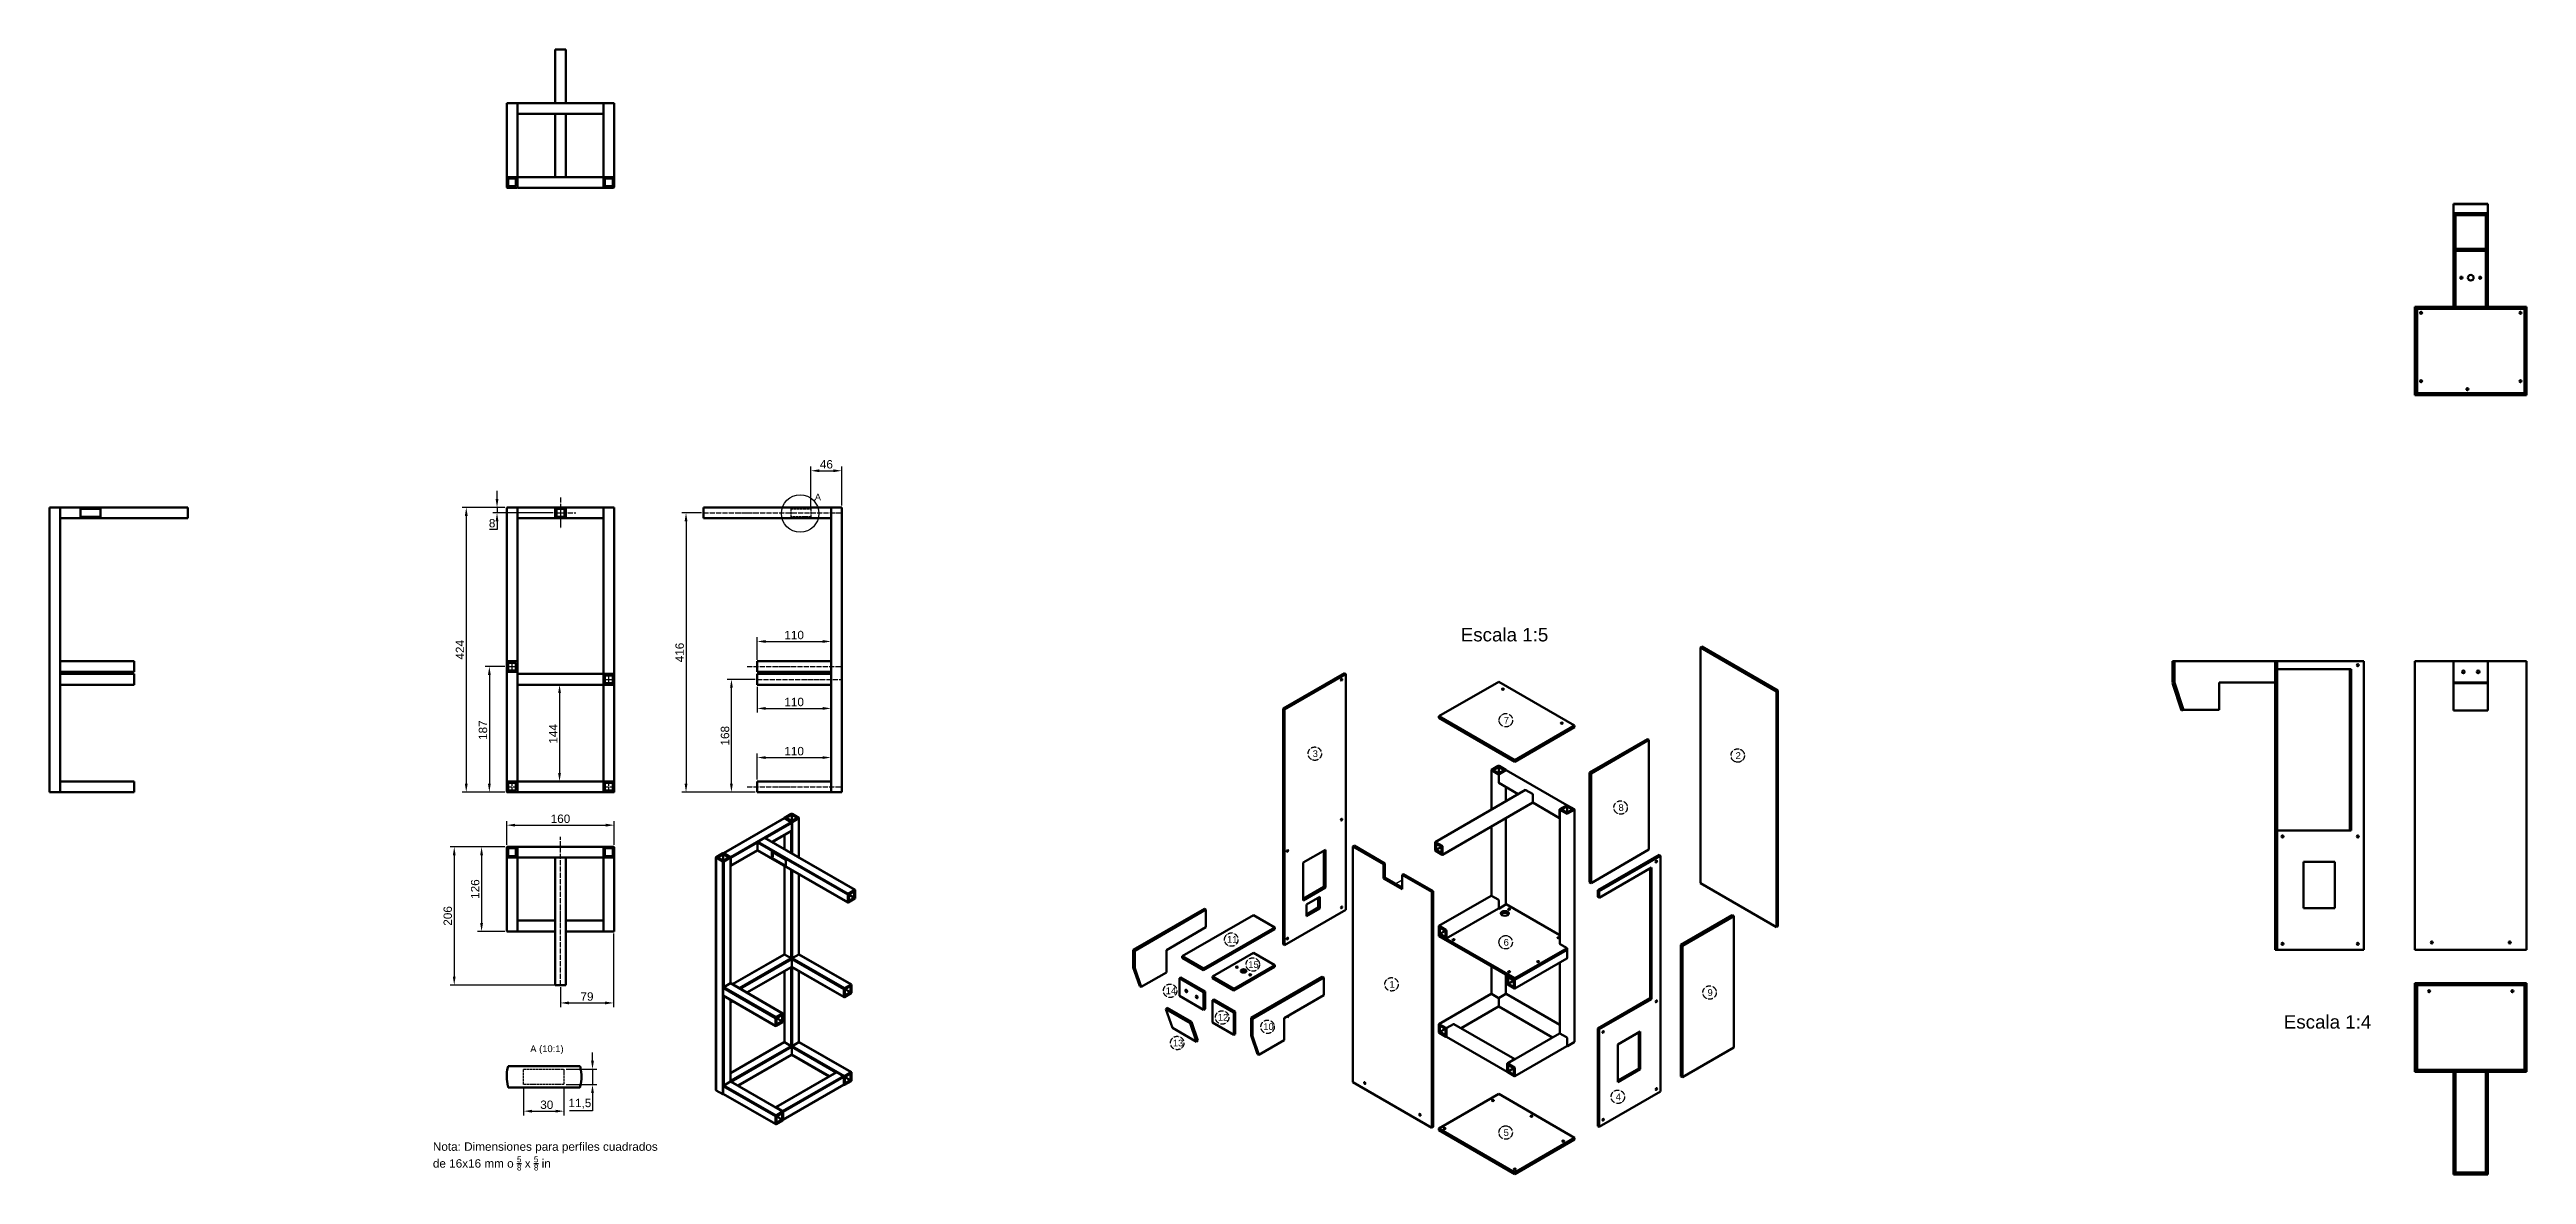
# Model space of a CAD drawing. Header units: millimetres. Extents: x 1300 to 9341, y -223 to 1453.
# Drawn here: x 1300 to 4989, y -223 to 1453 of the extents above; entities that cross this region are included whole.
import ezdxf

# ---------------------------------------------------------------- set-up
doc = ezdxf.new("R2010")
doc.units = ezdxf.units.MM
for name, pattern in [('ACAD_ISO02W100', [15, 12, -3]), ('ACAD_ISO04W100', [30, 24, -3, 0, -3]), ('ACAD_ISO05W100', [33, 24, -3, 0, -3, 0, -3]), ('PHANTOM2', [31.75, 15.875, -3.175, 3.175, -3.175, 3.175, -3.175])]:
    doc.linetypes.add(name, pattern=pattern)
for name, color, linetype, lineweight in [('02_LINEA_PRINCIPAL_A4_A3', 7, 'Continuous', 50), ('03_LINEA_OCULTA_A4_A3', 1, 'ACAD_ISO02W100', 25), ('04_LINEA_EJE_A4_A3', 4, 'ACAD_ISO04W100', 25), ('05_LINEA_ACOTADO', 3, 'Continuous', 25), ('10_LINEA_FANTASMA_A4_A3', 2, 'ACAD_ISO05W100', 25), ('Tweak Trail', 7, 'PHANTOM2', 25), ('Visible', 7, 'Continuous', 50)]:
    doc.layers.add(name, color=color, linetype=linetype, lineweight=lineweight)
doc.layers.add('06_ROTULADO', color=3, linetype='Continuous')
doc.styles.get("Standard").update_dxf_attribs({"font": 'arial.ttf'})
doc.dimstyles.new('ISO-25', dxfattribs={"dimtxt": 2.5, "dimasz": 2.5, "dimexe": 1.25, "dimexo": 0.625, "dimtad": 1, "dimtoh": 1, "dimtxsty": 'Standard', "dimcen": 2.5, "dimadec": 0, "dimazin": 0, "dimtfac": 1, "dimtmove": 0, "dimatfit": 3, "dimfxl": 1, "dimarcsym": 0})

msp = doc.modelspace()

# ---------------------------------------------------------------- texts
at = {"layer": '05_LINEA_ACOTADO', "insert": (2443.965, 786.019), "char_height": 10, "attachment_point": 5}
msp.add_mtext('A', dxfattribs=at)
at = {"layer": '06_ROTULADO', "attachment_point": 1}
for s, width, insert, char_height in [('Escala 1:5', 183.56426, (3401.337, 590.988), 20), ('7', 12.83645, (3465.496, 458.515), 10), ('3', 12.83645, (3180.862, 408.704), 10), ('2', 12.83645, (3810.754, 405.949), 10), ('8', 12.83645, (3636.369, 328.497), 10), ('11', 12.83645, (3053.264, 132.145), 10), ('6', 12.83645, (3465.203, 127.816), 10), ('15', 12.83645, (3084.975, 94.675), 10), ('14', 12.83645, (2962.011, 55.577), 10), ('1', 12.83645, (3295.214, 65.196), 10), ('9', 12.83645, (3768.882, 52.953), 10), ('12', 12.83645, (3039.595, 16.171), 10), ('10', 12.83645, (3107.312, 2.208), 10), ('Escala 1:4', 183.56426, (4627.107, 14.302), 20), ('13', 12.83645, (2972.555, -22.203), 10), ('4', 12.83645, (3632.23, -102.333), 10), ('\\A1;Nota: Dimensiones para perfiles cuadrados de 16x16 mm o {\\H0.7x;\\S5/8;} x {\\H0.7x;\\S5/8;} in', 356.0766, (1870.57, -175.188), 12.5), ('5', 12.83645, (3465.195, -155.589), 10)]:
    msp.add_mtext_dynamic_manual_height_columns(s, width=width, gutter_width=12.5, heights=[0], dxfattribs=dict(at, insert=insert, char_height=char_height))
at = {"layer": '06_ROTULADO', "insert": (2040.404, -43.773), "char_height": 10, "width": 56.84977, "attachment_point": 8}
msp.add_mtext('A (10:1)', dxfattribs=at)

# ---------------------------------------------------------------- blocks, each defined once
blk = doc.blocks.new('*D9')
at = {"layer": '05_LINEA_ACOTADO', "color": 0, "lineweight": -2, "transparency": 16777216}
for p, q in [((1977.5, 770.5), (1914.1, 770.5)), ((1920.3, 758), (1920.3, 359)), ((1977.5, 346.5), (1914.1, 346.5))]:
    blk.add_line(p, q, dxfattribs=at)
at = {"layer": '05_LINEA_ACOTADO', "color": 0, "transparency": 16777216}
for points in [[(1918.2, 758), (1922.4, 758), (1920.3, 770.5)], [(1918.2, 359), (1922.4, 359), (1920.3, 346.5)]]:
    blk.add_solid(points, dxfattribs=at)
at = {"layer": 'Defpoints', "color": 0, "transparency": 16777216}
for p in [(1980.6, 770.5), (1920.3, 346.5), (1980.6, 346.5)]:
    blk.add_point(p, dxfattribs=at)
at = {"layer": '05_LINEA_ACOTADO', "color": 0, "transparency": 16777216, "insert": (1910.9, 558.5), "char_height": 12.5, "attachment_point": 5, "rotation": 90}
blk.add_mtext('424', dxfattribs=at)
blk = doc.blocks.new('*D10')
at = {"layer": '05_LINEA_ACOTADO', "color": 0, "lineweight": -2, "transparency": 16777216}
for p, q in [((2057.5, 506.5), (2052.9, 506.5)), ((2059.2, 494), (2059.2, 375)), ((2057.5, 362.5), (2052.9, 362.5))]:
    blk.add_line(p, q, dxfattribs=at)
at = {"layer": '05_LINEA_ACOTADO', "color": 0, "transparency": 16777216}
for points in [[(2057.1, 494), (2061.3, 494), (2059.2, 506.5)], [(2057.1, 375), (2061.3, 375), (2059.2, 362.5)]]:
    blk.add_solid(points, dxfattribs=at)
at = {"layer": 'Defpoints', "color": 0, "transparency": 16777216}
for p in [(2060.6, 506.5), (2059.2, 362.5), (2060.6, 362.5)]:
    blk.add_point(p, dxfattribs=at)
at = {"layer": '05_LINEA_ACOTADO', "color": 0, "transparency": 16777216, "insert": (2049.8, 433.3), "char_height": 12.5, "attachment_point": 5, "rotation": 90}
blk.add_mtext('144', dxfattribs=at)
blk = doc.blocks.new('*D11')
at = {"layer": '05_LINEA_ACOTADO', "color": 0, "lineweight": -2, "transparency": 16777216}
for p, q in [((2353.6, 365.1), (2353.6, 404.2)), ((2366.1, 398), (2451.1, 398)), ((2463.6, 364.6), (2463.6, 404.2))]:
    blk.add_line(p, q, dxfattribs=at)
at = {"layer": '05_LINEA_ACOTADO', "color": 0, "transparency": 16777216}
for points in [[(2366.1, 400), (2366.1, 395.9), (2353.6, 398)], [(2451.1, 400), (2451.1, 395.9), (2463.6, 398)]]:
    blk.add_solid(points, dxfattribs=at)
at = {"layer": 'Defpoints', "color": 0, "transparency": 16777216}
for p in [(2463.6, 398), (2353.6, 362), (2463.6, 361.5)]:
    blk.add_point(p, dxfattribs=at)
at = {"layer": '05_LINEA_ACOTADO', "color": 0, "transparency": 16777216, "insert": (2408.6, 407.5), "char_height": 12.5, "attachment_point": 5}
blk.add_mtext('110', dxfattribs=at)
blk = doc.blocks.new('*D12')
at = {"layer": '05_LINEA_ACOTADO', "color": 0, "lineweight": -2, "transparency": 16777216}
for p, q in [((2353.6, 543.6), (2353.6, 577.2)), ((2366.1, 570.9), (2451.1, 570.9)), ((2463.6, 544.6), (2463.6, 577.2))]:
    blk.add_line(p, q, dxfattribs=at)
at = {"layer": '05_LINEA_ACOTADO', "color": 0, "transparency": 16777216}
for points in [[(2366.1, 573), (2366.1, 568.8), (2353.6, 570.9)], [(2451.1, 573), (2451.1, 568.8), (2463.6, 570.9)]]:
    blk.add_solid(points, dxfattribs=at)
at = {"layer": 'Defpoints', "color": 0, "transparency": 16777216}
for p in [(2463.6, 570.9), (2353.6, 540.5), (2463.6, 541.5)]:
    blk.add_point(p, dxfattribs=at)
at = {"layer": '05_LINEA_ACOTADO', "color": 0, "transparency": 16777216, "insert": (2408.6, 580.4), "char_height": 12.5, "attachment_point": 5}
blk.add_mtext('110', dxfattribs=at)
blk = doc.blocks.new('*D13')
at = {"layer": '05_LINEA_ACOTADO', "color": 0, "lineweight": -2, "transparency": 16777216}
for p, q in [((2353.6, 503.3), (2353.6, 465)), ((2463.6, 503.3), (2463.6, 465)), ((2366.1, 471.2), (2451.1, 471.2))]:
    blk.add_line(p, q, dxfattribs=at)
at = {"layer": '05_LINEA_ACOTADO', "color": 0, "transparency": 16777216}
for points in [[(2366.1, 473.3), (2366.1, 469.1), (2353.6, 471.2)], [(2451.1, 473.3), (2451.1, 469.1), (2463.6, 471.2)]]:
    blk.add_solid(points, dxfattribs=at)
at = {"layer": 'Defpoints', "color": 0, "transparency": 16777216}
for p in [(2353.6, 506.5), (2463.6, 506.5), (2463.6, 471.2)]:
    blk.add_point(p, dxfattribs=at)
at = {"layer": '05_LINEA_ACOTADO', "color": 0, "transparency": 16777216, "insert": (2408.6, 480.7), "char_height": 12.5, "attachment_point": 5}
blk.add_mtext('110', dxfattribs=at)
blk = doc.blocks.new('*D14')
at = {"layer": '05_LINEA_ACOTADO', "color": 0, "lineweight": -2, "transparency": 16777216}
for p, q in [((2139.6, 136), (2139.6, 26.3)), ((2060.6, 56), (2060.6, 26.3)), ((2073.1, 32.5), (2127.1, 32.5))]:
    blk.add_line(p, q, dxfattribs=at)
at = {"layer": '05_LINEA_ACOTADO', "color": 0, "transparency": 16777216}
for points in [[(2073.1, 34.6), (2073.1, 30.4), (2060.6, 32.5)], [(2127.1, 34.6), (2127.1, 30.4), (2139.6, 32.5)]]:
    blk.add_solid(points, dxfattribs=at)
at = {"layer": 'Defpoints', "color": 0, "transparency": 16777216}
for p in [(2139.6, 139.1), (2060.6, 59.1), (2139.6, 32.5)]:
    blk.add_point(p, dxfattribs=at)
at = {"layer": '05_LINEA_ACOTADO', "color": 0, "transparency": 16777216, "insert": (2100.1, 42), "char_height": 12.5, "attachment_point": 5}
blk.add_mtext('79', dxfattribs=at)
blk = doc.blocks.new('*D15')
at = {"layer": '05_LINEA_ACOTADO', "color": 0, "lineweight": -2, "transparency": 16777216}
for p, q in [((1977.5, 265.1), (1936.9, 265.1)), ((1943.1, 252.6), (1943.1, 151.6)), ((1977.5, 139.1), (1936.9, 139.1))]:
    blk.add_line(p, q, dxfattribs=at)
at = {"layer": '05_LINEA_ACOTADO', "color": 0, "transparency": 16777216}
for points in [[(1941, 252.6), (1945.2, 252.6), (1943.1, 265.1)], [(1941, 151.6), (1945.2, 151.6), (1943.1, 139.1)]]:
    blk.add_solid(points, dxfattribs=at)
at = {"layer": 'Defpoints', "color": 0, "transparency": 16777216}
for p in [(1980.6, 265.1), (1943.1, 139.1), (1980.6, 139.1)]:
    blk.add_point(p, dxfattribs=at)
at = {"layer": '05_LINEA_ACOTADO', "color": 0, "transparency": 16777216, "insert": (1933.6, 202.1), "char_height": 12.5, "attachment_point": 5, "rotation": 90}
blk.add_mtext('126', dxfattribs=at)
blk = doc.blocks.new('*D16')
at = {"layer": '05_LINEA_ACOTADO', "color": 0, "lineweight": -2, "transparency": 16777216}
for p, q in [((1977.5, 533.5), (1948.5, 533.5)), ((1954.7, 521), (1954.7, 359)), ((1977.5, 346.5), (1948.5, 346.5))]:
    blk.add_line(p, q, dxfattribs=at)
at = {"layer": '05_LINEA_ACOTADO', "color": 0, "transparency": 16777216}
for points in [[(1952.6, 521), (1956.8, 521), (1954.7, 533.5)], [(1952.6, 359), (1956.8, 359), (1954.7, 346.5)]]:
    blk.add_solid(points, dxfattribs=at)
at = {"layer": 'Defpoints', "color": 0, "transparency": 16777216}
for p in [(1980.6, 533.5), (1954.7, 346.5), (1980.6, 346.5)]:
    blk.add_point(p, dxfattribs=at)
at = {"layer": '05_LINEA_ACOTADO', "color": 0, "transparency": 16777216, "insert": (1945.2, 438.8), "char_height": 12.5, "attachment_point": 5, "rotation": 90}
blk.add_mtext('187', dxfattribs=at)
blk = doc.blocks.new('*D17')
at = {"layer": '05_LINEA_ACOTADO', "color": 0, "lineweight": -2, "transparency": 16777216}
for p, q in [((1966.1, 783), (1966.1, 795.5)), ((1977.5, 770.5), (1959.8, 770.5)), ((2049.5, 762.5), (1959.8, 762.5)), ((1966.1, 770.5), (1966.1, 762.5)), ((1966.1, 750), (1966.1, 737.5)), ((1966.1, 737.5), (1954.7, 737.5))]:
    blk.add_line(p, q, dxfattribs=at)
at = {"layer": '05_LINEA_ACOTADO', "color": 0, "transparency": 16777216}
for points in [[(1964, 783), (1968.2, 783), (1966.1, 770.5)], [(1964, 750), (1968.2, 750), (1966.1, 762.5)]]:
    blk.add_solid(points, dxfattribs=at)
at = {"layer": 'Defpoints', "color": 0, "transparency": 16777216}
for p in [(1966.1, 762.5), (1980.6, 770.5), (2052.6, 762.5)]:
    blk.add_point(p, dxfattribs=at)
at = {"layer": '05_LINEA_ACOTADO', "color": 0, "transparency": 16777216, "insert": (1958.8, 747), "char_height": 12.5, "attachment_point": 5}
blk.add_mtext('8', dxfattribs=at)
blk = doc.blocks.new('*D18')
at = {"layer": '05_LINEA_ACOTADO', "color": 0, "lineweight": -2, "transparency": 16777216}
for p, q in [((1980.6, 268.2), (1980.6, 303.5)), ((1993.1, 297.3), (2128.1, 297.3)), ((2140.6, 268.2), (2140.6, 303.5))]:
    blk.add_line(p, q, dxfattribs=at)
at = {"layer": '05_LINEA_ACOTADO', "color": 0, "transparency": 16777216}
for points in [[(1993.1, 299.4), (1993.1, 295.2), (1980.6, 297.3)], [(2128.1, 299.4), (2128.1, 295.2), (2140.6, 297.3)]]:
    blk.add_solid(points, dxfattribs=at)
at = {"layer": 'Defpoints', "color": 0, "transparency": 16777216}
for p in [(2140.6, 297.3), (1980.6, 265.1), (2140.6, 265.1)]:
    blk.add_point(p, dxfattribs=at)
at = {"layer": '05_LINEA_ACOTADO', "color": 0, "transparency": 16777216, "insert": (2060.6, 306.8), "char_height": 12.5, "attachment_point": 5}
blk.add_mtext('160', dxfattribs=at)
blk = doc.blocks.new('*D19')
at = {"layer": '05_LINEA_ACOTADO', "color": 0, "lineweight": -2, "transparency": 16777216}
for p, q in [((2350.4, 514.5), (2309, 514.5)), ((2315.2, 359), (2315.2, 502)), ((2350.4, 346.5), (2309, 346.5))]:
    blk.add_line(p, q, dxfattribs=at)
at = {"layer": '05_LINEA_ACOTADO', "color": 0, "transparency": 16777216}
for points in [[(2313.1, 502), (2317.3, 502), (2315.2, 514.5)], [(2313.1, 359), (2317.3, 359), (2315.2, 346.5)]]:
    blk.add_solid(points, dxfattribs=at)
at = {"layer": 'Defpoints', "color": 0, "transparency": 16777216}
for p in [(2315.2, 514.5), (2353.6, 514.5), (2353.6, 346.5)]:
    blk.add_point(p, dxfattribs=at)
at = {"layer": '05_LINEA_ACOTADO', "color": 0, "transparency": 16777216, "insert": (2305.7, 430.5), "char_height": 12.5, "attachment_point": 5, "rotation": 90}
blk.add_mtext('168', dxfattribs=at)
blk = doc.blocks.new('*D20')
at = {"layer": '05_LINEA_ACOTADO', "color": 0, "lineweight": -2, "transparency": 16777216}
for p, q in [((1977.5, 265.1), (1896.1, 265.1)), ((1902.4, 252.6), (1902.4, 71.6)), ((2057.5, 59.1), (1896.1, 59.1))]:
    blk.add_line(p, q, dxfattribs=at)
at = {"layer": '05_LINEA_ACOTADO', "color": 0, "transparency": 16777216}
for points in [[(1900.3, 252.6), (1904.4, 252.6), (1902.4, 265.1)], [(1900.3, 71.6), (1904.4, 71.6), (1902.4, 59.1)]]:
    blk.add_solid(points, dxfattribs=at)
at = {"layer": 'Defpoints', "color": 0, "transparency": 16777216}
for p in [(1980.6, 265.1), (1902.4, 59.1), (2060.6, 59.1)]:
    blk.add_point(p, dxfattribs=at)
at = {"layer": '05_LINEA_ACOTADO', "color": 0, "transparency": 16777216, "insert": (1892.8, 162.1), "char_height": 12.5, "attachment_point": 5, "rotation": 90}
blk.add_mtext('206', dxfattribs=at)
blk = doc.blocks.new('*D21')
at = {"layer": '05_LINEA_ACOTADO', "color": 0, "lineweight": -2, "transparency": 16777216}
for p, q in [((2270.4, 762.5), (2241.4, 762.5)), ((2247.6, 750), (2247.6, 359)), ((2350.4, 346.5), (2241.4, 346.5))]:
    blk.add_line(p, q, dxfattribs=at)
at = {"layer": '05_LINEA_ACOTADO', "color": 0, "transparency": 16777216}
for points in [[(2245.5, 750), (2249.7, 750), (2247.6, 762.5)], [(2245.5, 359), (2249.7, 359), (2247.6, 346.5)]]:
    blk.add_solid(points, dxfattribs=at)
at = {"layer": 'Defpoints', "color": 0, "transparency": 16777216}
for p in [(2273.6, 762.5), (2247.6, 346.5), (2353.6, 346.5)]:
    blk.add_point(p, dxfattribs=at)
at = {"layer": '05_LINEA_ACOTADO', "color": 0, "transparency": 16777216, "insert": (2238.1, 554.5), "char_height": 12.5, "attachment_point": 5, "rotation": 90}
blk.add_mtext('416', dxfattribs=at)
blk = doc.blocks.new('*D23')
at = {"layer": '05_LINEA_ACOTADO', "color": 0, "lineweight": -2, "transparency": 16777216}
for p, q in [((2433.6, 771.3), (2433.6, 831.5)), ((2446.1, 825.2), (2467.1, 825.2)), ((2479.6, 773.6), (2479.6, 831.5))]:
    blk.add_line(p, q, dxfattribs=at)
at = {"layer": '05_LINEA_ACOTADO', "color": 0, "transparency": 16777216}
for points in [[(2446.1, 827.3), (2446.1, 823.1), (2433.6, 825.2)], [(2467.1, 827.3), (2467.1, 823.1), (2479.6, 825.2)]]:
    blk.add_solid(points, dxfattribs=at)
at = {"layer": 'Defpoints', "color": 0, "transparency": 16777216}
for p in [(2479.6, 825.2), (2433.6, 768.2), (2479.6, 770.5)]:
    blk.add_point(p, dxfattribs=at)
at = {"layer": '05_LINEA_ACOTADO', "color": 0, "transparency": 16777216, "insert": (2456.6, 834.7), "char_height": 12.5, "attachment_point": 5}
blk.add_mtext('46', dxfattribs=at)
blk = doc.blocks.new('*D27')
at = {"layer": '05_LINEA_ACOTADO', "color": 0, "lineweight": -2, "transparency": 16777216}
for p, q in [((2068.9, -66.2), (2114.5, -66.2)), ((2108.3, -53.7), (2108.3, -41.2)), ((2108.3, -66.2), (2108.3, -89.2)), ((2068.9, -89.2), (2114.5, -89.2)), ((2108.3, -101.7), (2108.3, -128.2)), ((2108.3, -128.2), (2073.8, -128.2))]:
    blk.add_line(p, q, dxfattribs=at)
at = {"layer": '05_LINEA_ACOTADO', "color": 0, "transparency": 16777216}
for points in [[(2106.2, -53.7), (2110.4, -53.7), (2108.3, -66.2)], [(2106.2, -101.7), (2110.4, -101.7), (2108.3, -89.2)]]:
    blk.add_solid(points, dxfattribs=at)
at = {"layer": 'Defpoints', "color": 0, "transparency": 16777216}
for p in [(2065.7, -66.2), (2065.7, -89.2), (2108.3, -89.2)]:
    blk.add_point(p, dxfattribs=at)
at = {"layer": '05_LINEA_ACOTADO', "color": 0, "transparency": 16777216, "insert": (2089.5, -117.6), "char_height": 12.5, "attachment_point": 5}
blk.add_mtext('11,5', dxfattribs=at)
blk = doc.blocks.new('*D28')
at = {"layer": '05_LINEA_ACOTADO', "color": 0, "lineweight": -2, "transparency": 16777216}
for p, q in [((2005.7, -92.3), (2005.7, -135)), ((2065.7, -92.3), (2065.7, -135)), ((2018.2, -128.7), (2053.2, -128.7))]:
    blk.add_line(p, q, dxfattribs=at)
at = {"layer": '05_LINEA_ACOTADO', "color": 0, "transparency": 16777216}
for points in [[(2018.2, -126.6), (2018.2, -130.8), (2005.7, -128.7)], [(2053.2, -126.6), (2053.2, -130.8), (2065.7, -128.7)]]:
    blk.add_solid(points, dxfattribs=at)
at = {"layer": 'Defpoints', "color": 0, "transparency": 16777216}
for p in [(2005.7, -89.2), (2065.7, -89.2), (2065.7, -128.7)]:
    blk.add_point(p, dxfattribs=at)
at = {"layer": '05_LINEA_ACOTADO', "color": 0, "transparency": 16777216, "insert": (2040.2, -119.2), "char_height": 12.5, "attachment_point": 5}
blk.add_mtext('30', dxfattribs=at)

# ---------------------------------------------------------------- dimensions: what is measured, and where the dimension line sits
at = {"layer": '05_LINEA_ACOTADO'}
for base, p1, p2, picture, middle in [((2479.573, 825.204), (2433.573, 768.223), (2479.573, 770.473), '*D23', (2456.573, 825.204)), ((2463.573, 471.226), (2353.573, 506.473), (2463.573, 506.473), '*D13', (2408.573, 471.226)), ((2140.598, 297.284), (1980.598, 265.091), (2140.598, 265.091), '*D18', (2060.598, 297.284)), ((2139.598, 32.504), (2060.598, 59.091), (2139.598, 139.091), '*D14', (2100.098, 32.504))]:
    dim = msp.add_linear_dim(base=base, p1=p1, p2=p2, dimstyle='ISO-25', override={"dimscale": 5}, dxfattribs=at)
    dim.commit()
    dim.dimension.update_dxf_attribs({"geometry": picture, "text_midpoint": middle, "dimtype": 160})
for base, p1, p2, picture, middle in [((1966.085, 762.473), (1980.598, 770.473), (2052.598, 762.473), '*D17', (1958.841, 746.98)), ((2315.204, 514.473), (2353.573, 346.473), (2353.573, 514.473), '*D19', (2305.697, 430.473))]:
    dim = msp.add_linear_dim(base=base, p1=p1, p2=p2, angle=90, dimstyle='ISO-25', override={"dimscale": 5}, dxfattribs=at)
    dim.commit()
    dim.dimension.update_dxf_attribs({"geometry": picture, "text_midpoint": middle})
for base, p1, p2, picture, middle in [((1920.306, 346.473), (1980.598, 770.473), (1980.598, 346.473), '*D9', (1920.306, 558.473)), ((2247.632, 346.473), (2273.573, 762.473), (2353.573, 346.473), '*D21', (2247.632, 554.473)), ((1954.704, 346.473), (1980.598, 533.473), (1980.598, 346.473), '*D16', (1954.704, 438.847)), ((2059.181, 362.473), (2060.598, 506.473), (2060.598, 362.473), '*D10', (2059.181, 433.322)), ((1902.353, 59.091), (1980.598, 265.091), (2060.598, 59.091), '*D20', (1902.353, 162.091)), ((1943.111, 139.091), (1980.598, 265.091), (1980.598, 139.091), '*D15', (1943.111, 202.091))]:
    dim = msp.add_linear_dim(base=base, p1=p1, p2=p2, angle=90, dimstyle='ISO-25', override={"dimscale": 5}, dxfattribs=at)
    dim.commit()
    dim.dimension.update_dxf_attribs({"geometry": picture, "text_midpoint": middle, "dimtype": 160})
for base, p1, p2, picture, middle in [((2463.573, 570.918), (2353.573, 540.473), (2463.573, 541.473), '*D12', (2408.573, 580.425)), ((2463.573, 397.953), (2353.573, 361.973), (2463.573, 361.473), '*D11', (2408.573, 407.461))]:
    dim = msp.add_linear_dim(base=base, p1=p1, p2=p2, dimstyle='ISO-25', override={"dimscale": 5}, dxfattribs=at)
    dim.commit()
    dim.dimension.update_dxf_attribs({"geometry": picture, "text_midpoint": middle})
dim = msp.add_linear_dim(base=(2108.282, -89.156), p1=(2065.739, -66.156), p2=(2065.739, -89.156), angle=90, text='11,5', dimstyle='ISO-25', override={"dimscale": 5}, dxfattribs=at)
dim.commit()
dim.dimension.update_dxf_attribs({"geometry": '*D27', "text_midpoint": (2089.464, -128.215), "dimtype": 160})
dim = msp.add_linear_dim(base=(2065.739, -128.726), p1=(2005.739, -89.156), p2=(2065.739, -89.156), text='30', dimstyle='ISO-25', override={"dimscale": 5}, dxfattribs=at)
dim.commit()
dim.dimension.update_dxf_attribs({"geometry": '*D28', "text_midpoint": (2040.176, -128.726), "dimtype": 160})

# ---------------------------------------------------------------- linework, layer by layer
at = {"layer": '02_LINEA_PRINCIPAL_A4_A3', "extrusion": (3.63304e-29, 2.9666e-13, -1)}
for p, q in [((2053.598, 1452.553), (2052.598, 1452.553)), ((2052.598, 1452.553), (2052.598, 1372.553)), ((2053.598, 1452.553), (2067.598, 1452.553)), ((2068.598, 1452.553), (2067.598, 1452.553)), ((2068.598, 1372.553), (2068.598, 1452.553)), ((1980.598, 1372.553), (1980.598, 1262.553)), ((1981.598, 1372.553), (1980.598, 1372.553)), ((1981.598, 1372.553), (1995.598, 1372.553)), ((1996.598, 1372.553), (1995.598, 1372.553)), ((1996.598, 1372.553), (1996.598, 1371.553)), ((2124.598, 1372.553), (1996.598, 1372.553)), ((1996.598, 1357.553), (1996.598, 1371.553)), ((2124.598, 1371.553), (2124.598, 1372.553)), ((2125.598, 1372.553), (2124.598, 1372.553)), ((2124.598, 1371.553), (2124.598, 1357.553)), ((2125.598, 1372.553), (2139.598, 1372.553)), ((2140.598, 1372.553), (2139.598, 1372.553)), ((2140.598, 1262.553), (2140.598, 1372.553)), ((1996.598, 1357.553), (1996.598, 1356.553)), ((1996.598, 1356.553), (2124.598, 1356.553)), ((1996.598, 1262.553), (1996.598, 1356.553)), ((2052.598, 1356.553), (2052.598, 1262.553)), ((2068.598, 1262.553), (2068.598, 1356.553)), ((2124.598, 1356.553), (2124.598, 1357.553)), ((2124.598, 1356.553), (2124.598, 1262.553)), ((1980.598, 1262.553), (1981.598, 1262.553)), ((1980.598, 1261.553), (1980.598, 1247.553)), ((1995.598, 1262.553), (1981.598, 1262.553)), ((1995.598, 1262.553), (1981.598, 1262.553)), ((1982.848, 1248.803), (1982.848, 1260.303)), ((1982.848, 1260.303), (1994.348, 1260.303)), ((1994.348, 1260.303), (1994.348, 1248.803)), ((1995.598, 1262.553), (1996.598, 1262.553)), ((1996.598, 1262.553), (1996.598, 1261.553)), ((2124.598, 1262.553), (1996.598, 1262.553)), ((1996.598, 1247.553), (1996.598, 1261.553)), ((1996.598, 1247.553), (1996.598, 1261.553)), ((2124.598, 1261.553), (2124.598, 1262.553)), ((2124.598, 1262.553), (2125.598, 1262.553)), ((2124.598, 1261.553), (2124.598, 1247.553)), ((2124.598, 1261.553), (2124.598, 1247.553)), ((2139.598, 1262.553), (2125.598, 1262.553)), ((2139.598, 1262.553), (2125.598, 1262.553)), ((2126.848, 1248.803), (2126.848, 1260.303)), ((2126.848, 1260.303), (2138.348, 1260.303)), ((2138.348, 1260.303), (2138.348, 1248.803)), ((2139.598, 1262.553), (2140.598, 1262.553)), ((2140.598, 1247.553), (2140.598, 1261.553)), ((1981.598, 1246.553), (1995.598, 1246.553)), ((1994.348, 1248.803), (1982.848, 1248.803)), ((1996.598, 1247.553), (1996.598, 1246.553)), ((1996.598, 1246.553), (2124.598, 1246.553)), ((2124.598, 1246.553), (2124.598, 1247.553)), ((2125.598, 1246.553), (2139.598, 1246.553)), ((2138.348, 1248.803), (2126.848, 1248.803))]:
    msp.add_line(p, q, dxfattribs=at)
at = {"layer": '02_LINEA_PRINCIPAL_A4_A3', "extrusion": (0, 1, 0)}
for p, q in [((1300.661, 770.473), (1299.661, 770.473)), ((1299.661, 346.473), (1299.661, 770.473)), ((1300.661, 770.473), (1314.661, 770.473)), ((1315.661, 770.473), (1314.661, 770.473)), ((1315.661, 770.473), (1505.661, 770.473)), ((1315.661, 541.473), (1315.661, 770.473)), ((1315.661, 754.473), (1505.661, 754.473)), ((1345.661, 768.223), (1375.661, 768.223)), ((1345.661, 756.723), (1345.661, 768.223)), ((1375.661, 756.723), (1345.661, 756.723)), ((1375.661, 768.223), (1375.661, 756.723)), ((1505.661, 769.473), (1505.661, 770.473)), ((1505.661, 769.473), (1505.661, 755.473)), ((1505.661, 754.473), (1505.661, 755.473)), ((1980.598, 540.473), (1980.598, 770.473)), ((1981.598, 770.473), (1980.598, 770.473)), ((1981.598, 770.473), (1995.598, 770.473)), ((1996.598, 770.473), (1995.598, 770.473)), ((1996.598, 770.473), (1996.598, 769.473)), ((2053.598, 770.473), (1996.598, 770.473)), ((1996.598, 755.473), (1996.598, 769.473)), ((1996.598, 755.473), (1996.598, 754.473)), ((2053.598, 754.473), (1996.598, 754.473)), ((1996.598, 540.473), (1996.598, 754.473)), ((2052.598, 769.473), (2052.598, 755.473)), ((2067.598, 770.473), (2053.598, 770.473)), ((2053.598, 754.473), (2067.598, 754.473)), ((2054.848, 768.223), (2066.348, 768.223)), ((2054.848, 756.723), (2054.848, 768.223)), ((2066.348, 756.723), (2054.848, 756.723)), ((2066.348, 768.223), (2066.348, 756.723)), ((2124.598, 770.473), (2067.598, 770.473)), ((2124.598, 754.473), (2067.598, 754.473)), ((2068.598, 755.473), (2068.598, 769.473)), ((2124.598, 769.473), (2124.598, 770.473)), ((2125.598, 770.473), (2124.598, 770.473)), ((2124.598, 769.473), (2124.598, 755.473)), ((2124.598, 754.473), (2124.598, 755.473)), ((2124.598, 522.473), (2124.598, 754.473)), ((2125.598, 770.473), (2139.598, 770.473)), ((2140.598, 770.473), (2139.598, 770.473)), ((2140.598, 521.473), (2140.598, 770.473)), ((2463.573, 770.473), (2273.573, 770.473)), ((2273.573, 770.473), (2273.573, 769.473)), ((2273.573, 755.473), (2273.573, 769.473)), ((2273.573, 755.473), (2273.573, 754.473)), ((2463.573, 754.473), (2273.573, 754.473)), ((2464.573, 770.473), (2463.573, 770.473)), ((2463.573, 522.473), (2463.573, 770.473)), ((2464.573, 770.473), (2478.573, 770.473)), ((2479.573, 770.473), (2478.573, 770.473)), ((2479.573, 346.473), (2479.573, 770.473)), ((1315.661, 541.473), (1315.661, 540.473)), ((1425.661, 541.473), (1315.661, 541.473)), ((1315.661, 526.473), (1315.661, 540.473)), ((1315.661, 526.473), (1315.661, 525.473)), ((1425.661, 525.473), (1315.661, 525.473)), ((1315.661, 362.473), (1315.661, 525.473)), ((1425.661, 522.473), (1315.661, 522.473)), ((1425.661, 540.473), (1425.661, 541.473)), ((1425.661, 540.473), (1425.661, 526.473)), ((1425.661, 525.473), (1425.661, 526.473)), ((1425.661, 521.473), (1425.661, 522.473)), ((1425.661, 521.473), (1425.661, 507.473)), ((1980.598, 540.473), (1980.598, 526.473)), ((1980.598, 361.473), (1980.598, 526.473)), ((1995.598, 541.473), (1981.598, 541.473)), ((1981.598, 525.473), (1995.598, 525.473)), ((1982.848, 527.723), (1982.848, 539.223)), ((1982.848, 539.223), (1994.348, 539.223)), ((1994.348, 527.723), (1982.848, 527.723)), ((1994.348, 539.223), (1994.348, 527.723)), ((1996.598, 526.473), (1996.598, 540.473)), ((1996.598, 522.473), (1996.598, 526.473)), ((1996.598, 522.473), (1996.598, 521.473)), ((2124.598, 522.473), (1996.598, 522.473)), ((1996.598, 507.473), (1996.598, 521.473)), ((2124.598, 521.473), (2124.598, 522.473)), ((2124.598, 521.473), (2124.598, 507.473)), ((2139.598, 522.473), (2125.598, 522.473)), ((2126.848, 508.723), (2126.848, 520.223)), ((2126.848, 520.223), (2138.348, 520.223)), ((2138.348, 520.223), (2138.348, 508.723)), ((2140.598, 507.473), (2140.598, 521.473)), ((2353.573, 541.473), (2463.573, 541.473)), ((2353.573, 541.473), (2353.573, 540.473)), ((2353.573, 526.473), (2353.573, 540.473)), ((2353.573, 526.473), (2353.573, 525.473)), ((2353.573, 525.473), (2463.573, 525.473)), ((2353.573, 522.473), (2463.573, 522.473)), ((2353.573, 522.473), (2353.573, 521.473)), ((2353.573, 507.473), (2353.573, 521.473)), ((2463.573, 521.473), (2463.573, 522.473)), ((2463.573, 521.473), (2463.573, 507.473)), ((4461.249, 509.593), (4461.249, 541.593)), ((4461.249, 541.593), (4464.249, 541.593)), ((4464.249, 541.593), (4464.249, 509.593)), ((4464.249, 541.593), (4464.249, 509.593)), ((4614.249, 541.593), (4464.249, 541.593)), ((4614.249, 111.593), (4614.249, 541.593)), ((4614.249, 541.593), (4617.249, 541.593)), ((4617.249, 541.593), (4617.249, 529.593)), ((4746.249, 541.593), (4617.249, 541.593)), ((4617.249, 541.593), (4617.249, 111.593)), ((4617.249, 529.593), (4617.249, 289.593)), ((4725.249, 529.593), (4617.249, 529.593)), ((4617.249, 529.593), (4727.249, 529.593)), ((4725.249, 289.593), (4725.249, 529.593)), ((4727.249, 522.593), (4725.249, 522.593)), ((4727.249, 529.593), (4727.249, 289.593)), ((4746.249, 111.593), (4746.249, 541.593)), ((4880.037, 541.593), (4822.537, 541.593)), ((4822.537, 541.593), (4822.537, 111.593)), ((4931.037, 541.593), (4880.037, 541.593)), ((4880.037, 541.593), (4880.037, 509.593)), ((4988.537, 541.593), (4931.037, 541.593)), ((4931.037, 509.593), (4931.037, 541.593)), ((4988.537, 111.593), (4988.537, 541.593)), ((1425.661, 506.473), (1315.661, 506.473)), ((1425.661, 506.473), (1425.661, 507.473)), ((1996.598, 507.473), (1996.598, 506.473)), ((2124.598, 506.473), (1996.598, 506.473)), ((1996.598, 362.473), (1996.598, 506.473)), ((2124.598, 506.473), (2124.598, 507.473)), ((2124.598, 362.473), (2124.598, 506.473)), ((2125.598, 506.473), (2139.598, 506.473)), ((2138.348, 508.723), (2126.848, 508.723)), ((2140.598, 361.473), (2140.598, 507.473)), ((2353.573, 507.473), (2353.573, 506.473)), ((2353.573, 506.473), (2463.573, 506.473)), ((2463.573, 506.473), (2463.573, 507.473)), ((2463.573, 362.473), (2463.573, 506.473)), ((4461.249, 509.593), (4464.249, 509.593)), ((4461.404, 508.641), (4464.249, 509.591)), ((4474.963, 468.024), (4461.404, 508.641)), ((4464.249, 509.593), (4477.809, 468.973)), ((4464.249, 509.591), (4477.808, 468.974)), ((4530.809, 468.973), (4530.809, 509.593)), ((4530.809, 509.593), (4614.249, 509.593)), ((4727.249, 493.593), (4725.249, 493.593)), ((4880.037, 509.593), (4931.037, 509.593)), ((4880.037, 509.593), (4880.037, 509.591)), ((4880.037, 509.591), (4931.037, 509.591)), ((4880.037, 508.641), (4880.037, 509.591)), ((4931.037, 508.641), (4880.037, 508.641)), ((4880.037, 508.641), (4880.037, 468.024)), ((4883.037, 509.593), (4883.037, 509.591)), ((4928.037, 509.593), (4928.037, 509.591)), ((4931.037, 509.593), (4931.037, 509.591)), ((4931.037, 508.641), (4931.037, 509.591)), ((4931.037, 468.024), (4931.037, 508.641)), ((4474.963, 468.024), (4477.808, 468.974)), ((4477.809, 468.973), (4530.809, 468.973)), ((4880.037, 468.024), (4931.037, 468.024)), ((1299.661, 346.473), (1300.661, 346.473)), ((1314.661, 346.473), (1300.661, 346.473)), ((1314.661, 346.473), (1315.661, 346.473)), ((1315.661, 362.473), (1315.661, 361.473)), ((1425.661, 362.473), (1315.661, 362.473)), ((1315.661, 347.473), (1315.661, 361.473)), ((1315.661, 347.473), (1315.661, 346.473)), ((1425.661, 346.473), (1315.661, 346.473)), ((1425.661, 361.473), (1425.661, 362.473)), ((1425.661, 361.473), (1425.661, 347.473)), ((1425.661, 346.473), (1425.661, 347.473)), ((1980.598, 361.473), (1980.598, 347.473)), ((1980.598, 346.473), (1980.598, 347.473)), ((1980.598, 346.473), (1981.598, 346.473)), ((1995.598, 362.473), (1981.598, 362.473)), ((1981.598, 346.473), (1995.598, 346.473)), ((1982.848, 348.723), (1982.848, 360.223)), ((1982.848, 360.223), (1994.348, 360.223)), ((1994.348, 348.723), (1982.848, 348.723)), ((1994.348, 360.223), (1994.348, 348.723)), ((1995.598, 346.473), (1996.598, 346.473)), ((2124.598, 362.473), (1996.598, 362.473)), ((1996.598, 362.473), (1996.598, 361.473)), ((1996.598, 347.473), (1996.598, 361.473)), ((1996.598, 347.473), (1996.598, 361.473)), ((1996.598, 347.473), (1996.598, 346.473)), ((2124.598, 346.473), (1996.598, 346.473)), ((2124.598, 361.473), (2124.598, 362.473)), ((2124.598, 361.473), (2124.598, 347.473)), ((2124.598, 361.473), (2124.598, 347.473)), ((2124.598, 346.473), (2124.598, 347.473)), ((2124.598, 346.473), (2125.598, 346.473)), ((2139.598, 362.473), (2125.598, 362.473)), ((2125.598, 346.473), (2139.598, 346.473)), ((2126.848, 348.723), (2126.848, 360.223)), ((2126.848, 360.223), (2138.348, 360.223)), ((2138.348, 348.723), (2126.848, 348.723)), ((2138.348, 360.223), (2138.348, 348.723)), ((2139.598, 346.473), (2140.598, 346.473)), ((2140.598, 347.473), (2140.598, 361.473)), ((2140.598, 346.473), (2140.598, 347.473)), ((2353.573, 362.473), (2463.573, 362.473)), ((2353.573, 362.473), (2353.573, 361.473)), ((2353.573, 347.473), (2353.573, 361.473)), ((2353.573, 347.473), (2353.573, 346.473)), ((2353.573, 346.473), (2463.573, 346.473)), ((2463.573, 361.473), (2463.573, 362.473)), ((2463.573, 361.473), (2463.573, 347.473)), ((2463.573, 346.473), (2463.573, 347.473)), ((2463.573, 346.473), (2464.573, 346.473)), ((2478.573, 346.473), (2464.573, 346.473)), ((2478.573, 346.473), (2479.573, 346.473)), ((4617.249, 289.593), (4725.249, 289.593)), ((4727.249, 289.593), (4617.249, 289.593)), ((4617.249, 289.593), (4617.249, 111.593)), ((4725.249, 293.593), (4727.249, 293.593)), ((4727.249, 290.593), (4725.249, 290.593)), ((4656.249, 242.593), (4703.249, 242.593)), ((4656.249, 173.593), (4656.249, 242.593)), ((4703.249, 242.593), (4703.249, 173.593)), ((4703.249, 173.593), (4656.249, 173.593)), ((4617.249, 111.593), (4614.249, 111.593)), ((4617.249, 111.593), (4746.249, 111.593)), ((4822.537, 111.593), (4988.537, 111.593)), ((1982.652, -61.656), (2089.767, -61.656)), ((1982.966, -93.656), (2089.453, -93.656))]:
    msp.add_line(p, q, dxfattribs=at)
at = {"layer": '02_LINEA_PRINCIPAL_A4_A3', "extrusion": (-5.55112e-17, 0.817547, 0.575862)}
for p, q in [((2393.822, 307.659), (2303.456, 255.621)), ((2394.321, 307.61), (2303.811, 255.489)), ((2404.221, 301.91), (2313.711, 249.788)), ((2404.928, 300.685), (2365.625, 278.052)), ((2394.028, 307.706), (2394.028, 308.017)), ((2404.221, 314.125), (2394.321, 308.425)), ((2394.321, 307.61), (2404.221, 301.91)), ((2394.321, 307.61), (2404.221, 301.91)), ((2396.796, 308.017), (2404.928, 312.7)), ((2404.928, 303.335), (2396.796, 308.017)), ((2404.928, 312.7), (2413.059, 308.017)), ((2404.928, 303.335), (2404.928, 312.7)), ((2413.059, 308.017), (2404.928, 303.335)), ((2404.928, 300.685), (2404.928, 289.239)), ((2415.534, 308.425), (2405.635, 314.125)), ((2405.635, 301.91), (2415.534, 307.61)), ((2405.635, 255.011), (2405.635, 301.91)), ((2415.534, 249.31), (2415.534, 307.61)), ((2415.827, 249.142), (2415.827, 308.017)), ((2354.08, 259.618), (2314.21, 236.659)), ((2354.016, 271.367), (2314.418, 248.564)), ((2354.016, 259.921), (2314.418, 237.118)), ((2354.016, 259.921), (2354.016, 271.367)), ((2354.016, 271.367), (2488.366, 194)), ((2488.366, 182.554), (2354.016, 259.921)), ((2354.224, 259.462), (2488.574, 182.094)), ((2354.723, 272.591), (2364.623, 278.292)), ((2354.723, 272.591), (2489.073, 195.224)), ((2364.623, 278.292), (2498.973, 200.925)), ((2365.122, 278.341), (2499.472, 200.974)), ((2404.928, 289.239), (2375.562, 272.329)), ((2404.72, 288.78), (2375.857, 272.159)), ((2394.028, 261.695), (2394.028, 282.623)), ((2394.321, 261.526), (2394.321, 282.792)), ((2404.221, 255.826), (2404.221, 288.492)), ((2292.205, -97.259), (2292.205, 249.381)), ((2302.397, 255.489), (2292.498, 249.788)), ((2292.498, 248.974), (2302.397, 243.273)), ((2292.498, -97.666), (2292.498, 248.974)), ((2294.973, 249.381), (2303.104, 254.064)), ((2303.104, 244.699), (2294.973, 249.381)), ((2302.397, -103.367), (2302.397, 243.273)), ((2303.104, 254.064), (2311.236, 249.381)), ((2303.104, 244.699), (2303.104, 254.064)), ((2311.236, 249.381), (2303.104, 244.699)), ((2313.711, 249.788), (2303.811, 255.489)), ((2313.711, 249.788), (2303.811, 255.489)), ((2303.811, 243.273), (2313.711, 248.974)), ((2303.811, 56.055), (2303.811, 243.273)), ((2313.711, 61.756), (2313.711, 248.974)), ((2314.004, 61.851), (2314.004, 249.381)), ((2314.418, 237.118), (2314.418, 248.564)), ((2375.229, 248.727), (2375.229, 258.129)), ((2375.229, 258.129), (2396.442, 245.913)), ((2375.229, 248.727), (2376.82, 249.643)), ((2396.442, 236.511), (2375.229, 248.727)), ((2376.82, 257.213), (2376.82, 249.643)), ((2394.028, 104.954), (2394.028, 236.54)), ((2394.321, 104.859), (2394.321, 236.371)), ((2396.442, 245.913), (2396.442, 236.511)), ((2404.221, 99.158), (2404.221, 230.671)), ((2405.635, 99.158), (2405.635, 229.856)), ((2415.534, 104.859), (2415.534, 224.155)), ((2415.827, 104.954), (2415.827, 223.987)), ((2488.366, 194), (2488.366, 182.554)), ((2498.973, 200.925), (2489.073, 195.224)), ((2489.073, 182.143), (2498.973, 187.844)), ((2489.957, 193.894), (2498.089, 198.577)), ((2489.957, 184.492), (2489.957, 193.894)), ((2489.957, 193.857), (2498.089, 189.175)), ((2498.089, 189.175), (2489.957, 184.492)), ((2498.089, 198.577), (2498.089, 189.175)), ((2499.68, 189.069), (2499.68, 200.515)), ((2393.822, 104.908), (2316.591, 60.433)), ((2394.321, 104.859), (2316.883, 60.265)), ((2404.221, 99.158), (2326.783, 54.564)), ((2404.928, 97.933), (2328.2, 53.749)), ((2404.928, 86.487), (2338.138, 48.026)), ((2404.72, 86.028), (2338.433, 47.856)), ((2394.028, -25.854), (2394.028, 79.871)), ((2394.321, 104.859), (2404.221, 99.158)), ((2394.321, -25.949), (2394.321, 80.04)), ((2404.221, -31.65), (2404.221, 85.741)), ((2482.709, 53.142), (2404.928, 97.933)), ((2404.928, 86.487), (2404.928, 97.933)), ((2404.928, 97.933), (2404.928, 86.487)), ((2482.709, 41.696), (2404.928, 86.487)), ((2482.917, 41.237), (2405.136, 86.028)), ((2405.635, 99.158), (2415.534, 104.859)), ((2483.417, 54.366), (2405.635, 99.158)), ((2405.635, -31.65), (2405.635, 85.741)), ((2493.316, 60.067), (2415.534, 104.859)), ((2415.534, -25.949), (2415.534, 80.04)), ((2415.827, -25.854), (2415.827, 79.871)), ((2493.815, 60.116), (2416.033, 104.908)), ((2380.886, 10.039), (2303.104, 54.83)), ((2303.104, 43.385), (2303.104, 54.83)), ((2380.886, -1.407), (2303.104, 43.385)), ((2381.094, -1.866), (2303.312, 42.925)), ((2303.811, 56.055), (2313.711, 61.756)), ((2381.593, 11.264), (2303.811, 56.055)), ((2303.811, -90.286), (2303.811, 42.638)), ((2391.493, 16.964), (2313.711, 61.756)), ((2313.711, -84.585), (2313.711, 36.937)), ((2391.992, 17.013), (2314.21, 61.805)), ((2482.709, 53.142), (2482.709, 41.696)), ((2493.316, 60.067), (2483.417, 54.366)), ((2483.417, 41.286), (2493.316, 46.986)), ((2484.3, 53.036), (2492.432, 57.719)), ((2484.3, 43.634), (2484.3, 53.036)), ((2492.432, 48.317), (2484.3, 53)), ((2492.432, 48.317), (2484.3, 43.634)), ((2492.432, 57.719), (2492.432, 48.317)), ((2494.023, 48.211), (2494.023, 59.657)), ((2314.004, -84.49), (2314.004, 36.768)), ((2316.591, 35.278), (2314.21, 33.907)), ((2314.418, 34.366), (2314.418, 36.53)), ((2316.297, 35.448), (2314.418, 34.366)), ((2380.886, 10.039), (2380.886, -1.407)), ((2391.493, 16.964), (2381.593, 11.264)), ((2381.593, -1.817), (2391.493, 3.884)), ((2382.477, 9.933), (2390.609, 14.616)), ((2382.477, 0.531), (2382.477, 9.933)), ((2390.609, 5.214), (2382.477, 9.897)), ((2390.609, 5.214), (2382.477, 0.531)), ((2390.609, 14.616), (2390.609, 5.214)), ((2392.2, 5.108), (2392.2, 16.554)), ((2393.822, -25.9), (2314.004, -71.864)), ((2394.321, -25.949), (2314.004, -72.201)), ((2404.221, -31.65), (2314.004, -83.602)), ((2404.928, -32.874), (2314.713, -84.826)), ((2394.321, -25.949), (2404.221, -31.65)), ((2471.101, -70.981), (2404.928, -32.874)), ((2404.928, -44.32), (2404.928, -32.874)), ((2404.928, -32.874), (2404.928, -44.32)), ((2405.635, -31.65), (2415.534, -25.949)), ((2483.417, -76.441), (2405.635, -31.65)), ((2493.316, -70.74), (2415.534, -25.949)), ((2493.815, -70.691), (2416.033, -25.9)), ((2404.928, -44.32), (2324.651, -90.549)), ((2404.72, -44.779), (2324.946, -90.718)), ((2471.604, -70.691), (2381.094, -122.813)), ((2472.103, -70.74), (2381.593, -122.862)), ((2461.163, -76.704), (2404.928, -44.32)), ((2460.868, -76.874), (2405.136, -44.779)), ((2472.103, -70.74), (2482.002, -76.441)), ((2493.316, -70.74), (2483.417, -76.441)), ((2484.3, -77.772), (2492.432, -73.089)), ((2492.432, -73.089), (2492.432, -82.491)), ((2494.023, -82.596), (2494.023, -71.151)), ((2302.397, -103.367), (2292.498, -97.666)), ((2380.886, -136.302), (2303.104, -91.511)), ((2303.104, -102.956), (2303.104, -91.511)), ((2380.886, -147.748), (2303.104, -102.956)), ((2381.094, -148.207), (2303.312, -103.416)), ((2303.811, -90.286), (2313.711, -84.585)), ((2381.593, -135.077), (2303.811, -90.286)), ((2391.493, -129.377), (2313.711, -84.585)), ((2391.992, -129.328), (2314.21, -84.536)), ((2482.002, -76.441), (2391.493, -128.562)), ((2482.501, -89.571), (2392.136, -141.609)), ((2482.709, -77.666), (2392.2, -129.787)), ((2482.709, -89.112), (2392.2, -141.233)), ((2482.917, -89.571), (2482.646, -89.414)), ((2482.709, -77.666), (2482.709, -89.112)), ((2482.709, -77.666), (2482.709, -89.112)), ((2483.417, -89.522), (2493.316, -83.821)), ((2484.3, -87.174), (2484.3, -77.772)), ((2492.432, -82.491), (2484.3, -77.808)), ((2492.432, -82.491), (2484.3, -87.174)), ((2380.886, -136.302), (2380.886, -147.748)), ((2391.493, -128.562), (2381.593, -122.862)), ((2391.493, -129.377), (2381.593, -135.077)), ((2381.593, -148.158), (2391.493, -142.457)), ((2382.477, -136.408), (2390.609, -131.725)), ((2382.477, -145.81), (2382.477, -136.408)), ((2390.609, -141.127), (2382.477, -136.444)), ((2390.609, -141.127), (2382.477, -145.81)), ((2390.609, -131.725), (2390.609, -141.127)), ((2392.2, -141.233), (2392.2, -129.787)), ((2392.2, -141.233), (2392.2, -129.787))]:
    msp.add_line(p, q, dxfattribs=at)
at = {"layer": '02_LINEA_PRINCIPAL_A4_A3'}
for p, q in [((1980.598, 264.091), (1980.598, 250.091)), ((1995.598, 265.091), (1981.598, 265.091)), ((1982.848, 251.341), (1982.848, 262.841)), ((1982.848, 262.841), (1994.348, 262.841)), ((1994.348, 262.841), (1994.348, 251.341)), ((1996.598, 265.091), (1996.598, 264.091)), ((2124.598, 265.091), (1996.598, 265.091)), ((1996.598, 250.091), (1996.598, 264.091)), ((1996.598, 250.091), (1996.598, 264.091)), ((2124.598, 264.091), (2124.598, 265.091)), ((2124.598, 264.091), (2124.598, 250.091)), ((2124.598, 264.091), (2124.598, 250.091)), ((2139.598, 265.091), (2125.598, 265.091)), ((2126.848, 251.341), (2126.848, 262.841)), ((2126.848, 262.841), (2138.348, 262.841)), ((2138.348, 262.841), (2138.348, 251.341)), ((2140.598, 250.091), (2140.598, 264.091)), ((1981.598, 249.091), (1980.598, 249.091)), ((1980.598, 139.091), (1980.598, 249.091)), ((1981.598, 249.091), (1995.598, 249.091)), ((1994.348, 251.341), (1982.848, 251.341)), ((1996.598, 249.091), (1995.598, 249.091)), ((1996.598, 250.091), (1996.598, 249.091)), ((2052.598, 249.091), (1996.598, 249.091)), ((1996.598, 139.091), (1996.598, 249.091)), ((2053.598, 249.091), (2052.598, 249.091)), ((2052.598, 249.091), (2052.598, 59.091)), ((2053.598, 249.091), (2067.598, 249.091)), ((2068.598, 249.091), (2067.598, 249.091)), ((2068.598, 249.091), (2068.598, 59.091)), ((2124.598, 249.091), (2068.598, 249.091)), ((2124.598, 249.091), (2124.598, 250.091)), ((2125.598, 249.091), (2124.598, 249.091)), ((2124.598, 139.091), (2124.598, 249.091)), ((2125.598, 249.091), (2139.598, 249.091)), ((2138.348, 251.341), (2126.848, 251.341)), ((2140.598, 249.091), (2139.598, 249.091)), ((2140.598, 139.091), (2140.598, 249.091)), ((2052.598, 155.091), (1996.598, 155.091)), ((2124.598, 155.091), (2068.598, 155.091)), ((1980.598, 139.091), (1981.598, 139.091)), ((1995.598, 139.091), (1981.598, 139.091)), ((1995.598, 139.091), (1996.598, 139.091)), ((2052.598, 139.091), (1996.598, 139.091)), ((2124.598, 139.091), (2068.598, 139.091)), ((2124.598, 139.091), (2125.598, 139.091)), ((2139.598, 139.091), (2125.598, 139.091)), ((2139.598, 139.091), (2140.598, 139.091)), ((2052.598, 59.091), (2053.598, 59.091)), ((2067.598, 59.091), (2053.598, 59.091)), ((2067.598, 59.091), (2068.598, 59.091)), ((4825.537, 62.04), (4822.537, 62.04)), ((4822.537, -66.96), (4822.537, 62.04)), ((4825.537, 62.04), (4825.537, -66.96)), ((4825.537, 62.04), (4985.537, 62.04)), ((4825.537, 59.04), (4825.537, 62.04)), ((4985.537, 59.04), (4825.537, 59.04)), ((4825.537, 59.04), (4825.537, -66.96)), ((4985.537, 59.04), (4825.537, 59.04)), ((4985.537, -66.96), (4985.537, 62.04)), ((4988.537, 62.04), (4985.537, 62.04)), ((4985.537, 59.04), (4985.537, 62.04)), ((4985.537, -66.96), (4985.537, 59.04)), ((4988.537, 62.04), (4988.537, -66.96)), ((4825.537, -66.96), (4822.537, -66.96)), ((4822.537, -66.96), (4887.037, -66.96)), ((4822.537, -69.96), (4822.537, -66.96)), ((4887.037, -69.96), (4822.537, -69.96)), ((4825.537, -66.96), (4985.537, -66.96)), ((4880.037, -69.96), (4880.037, -219.96)), ((4880.037, -69.96), (4883.037, -69.96)), ((4883.037, -69.96), (4883.037, -219.96)), ((4928.037, -69.96), (4883.037, -69.96)), ((4883.037, -69.96), (4883.037, -219.96)), ((4887.037, -69.96), (4887.037, -66.96)), ((4897.537, -66.96), (4897.537, -69.96)), ((4913.537, -66.96), (4913.537, -69.96)), ((4926.037, -66.96), (4926.037, -69.96)), ((4926.037, -66.96), (4988.537, -66.96)), ((4988.537, -69.96), (4926.037, -69.96)), ((4928.037, -219.96), (4928.037, -69.96)), ((4928.037, -69.96), (4928.037, -219.96)), ((4928.037, -69.96), (4931.037, -69.96)), ((4931.037, -69.96), (4931.037, -219.96)), ((4988.537, -66.96), (4985.537, -66.96)), ((4988.537, -69.96), (4988.537, -66.96)), ((4880.037, -219.96), (4931.037, -219.96)), ((4880.037, -222.96), (4880.037, -219.96)), ((4880.037, -219.96), (4883.037, -219.96)), ((4883.037, -219.96), (4928.037, -219.96)), ((4928.037, -219.96), (4931.037, -219.96)), ((4931.037, -222.96), (4931.037, -219.96)), ((4931.037, -222.96), (4880.037, -222.96))]:
    msp.add_line(p, q, dxfattribs=at)
at = {"layer": '02_LINEA_PRINCIPAL_A4_A3', "extrusion": (-2.22045e-16, 2.22018e-40, -1)}
for centre in [(-4737.249, 535.593), (-4625.249, 280.593), (-4737.249, 280.593), (-4625.249, 120.593), (-4737.249, 120.593)]:
    msp.add_circle(centre, 1.5, dxfattribs=at)
at = {"layer": '02_LINEA_PRINCIPAL_A4_A3', "extrusion": (1.22465e-16, 0, -1)}
for centre, radius in [((-4894.537, 525.593), 2), ((-4916.537, 525.593), 2), ((-4847.537, 122.593), 1.5), ((-4963.537, 122.593), 1.5)]:
    msp.add_circle(centre, radius, dxfattribs=at)
at = {"layer": '02_LINEA_PRINCIPAL_A4_A3', "extrusion": (0, 0, -1)}
for centre in [(-4843.537, 50.04), (-4967.537, 50.04)]:
    msp.add_circle(centre, 1.5, dxfattribs=at)
at = {"layer": '02_LINEA_PRINCIPAL_A4_A3'}
for centre, start, end in [((1981.598, 1261.553), 90, 180), ((1995.598, 1261.553), 0, 90), ((2125.598, 1261.553), 90, 180), ((2139.598, 1261.553), 0, 90), ((1981.598, 1247.553), 180, 270), ((1995.598, 1247.553), 270, 0), ((2125.598, 1247.553), 180, 270), ((2139.598, 1247.553), 270, 0), ((2053.598, 769.473), 90, 180), ((2053.598, 755.473), 180, 270), ((2067.598, 769.473), 0, 90), ((2067.598, 755.473), 270, 0), ((1981.598, 540.473), 90, 180), ((1981.598, 526.473), 180, 270), ((1995.598, 540.473), 0, 90), ((1995.598, 526.473), 270, 0), ((2125.598, 521.473), 90, 180), ((2139.598, 521.473), 0, 90), ((2125.598, 507.473), 180, 270), ((2139.598, 507.473), 270, 0), ((1981.598, 361.473), 90, 180), ((1981.598, 347.473), 180, 270), ((1995.598, 361.473), 0, 90), ((1995.598, 347.473), 270, 0), ((2125.598, 361.473), 90, 180), ((2125.598, 347.473), 180, 270), ((2139.598, 361.473), 0, 90), ((2139.598, 347.473), 270, 0), ((1981.598, 264.091), 90, 180), ((1995.598, 264.091), 0, 90), ((2125.598, 264.091), 90, 180), ((2139.598, 264.091), 0, 90), ((1981.598, 250.091), 180, 270), ((1995.598, 250.091), 270, 0), ((2125.598, 250.091), 180, 270), ((2139.598, 250.091), 270, 0)]:
    msp.add_arc(centre, 1, start, end, dxfattribs=at)
at = {"layer": '02_LINEA_PRINCIPAL_A4_A3', "extrusion": (2.13666e-16, 4.31527e-40, -1)}
msp.add_arc((-2036.209, -77.132), 55.749, 344.898356, 13.988142, dxfattribs=at)
at = {"layer": '02_LINEA_PRINCIPAL_A4_A3', "extrusion": (2.13666e-16, 3.45752e-40, -1)}
msp.add_arc((-2036.209, -77.132), 55.749, 166.011858, 195.101644, dxfattribs=at)
at = {"layer": '02_LINEA_PRINCIPAL_A4_A3', "extrusion": (6.21052e-16, -4.11049e-16, -1)}
for centre in [(2394.321, 306.793), (2394.321, -26.767), (2472.103, -71.558)]:
    msp.add_ellipse(centre, major_axis=(-0.499, 0.867), ratio=0.57809312, start_param=0, end_param=0.78346445, dxfattribs=at)
at = {"layer": '02_LINEA_PRINCIPAL_A4_A3'}
for centre, major_axis, ratio, start_param, end_param in [((2395.028, 308.017), (-1, 0), 0.5758617, -0.78539816, 0.78539816), ((2404.928, 313.718), (-1, 0), 0.5758617, -2.35619449, -0.78539816), ((2404.928, 302.317), (-1, 0), 0.5758617, 0.78539816, 2.35619449), ((2414.827, 308.017), (-1, 0), 0.5758617, 2.35619449, 3.92699082), ((2293.205, 249.381), (-1, 0), 0.5758617, -0.78539816, 0.78539816), ((2303.104, 255.082), (-1, 0), 0.5758617, -2.35619449, -0.78539816), ((2303.104, 243.681), (-1, 0), 0.5758617, 0.78539816, 2.35619449), ((2313.004, 249.381), (-1, 0), 0.5758617, 2.35619449, 3.92699082), ((2313.711, 248.971), (-0.499, 0.867), 0.57809312, -2.35426078, -0.78732066), ((2313.711, 237.525), (-0.499, 0.867), 0.57809312, 2.78520679, 3.92892453), ((2489.073, 194.407), (0.499, 0.867), 0.57809312, 0.78346445, 2.35426078), ((2498.973, 200.107), (0.499, 0.867), 0.57809312, -0.78733187, 0.78346445), ((2498.973, 188.662), (0.499, 0.867), 0.57809312, 3.92505711, 5.49585344), ((2489.073, 182.961), (0.499, 0.867), 0.57809312, 2.35426078, 3.92505711), ((2483.417, 53.549), (0.499, 0.867), 0.57809312, 0.78346445, 2.35426078), ((2483.417, 42.103), (0.499, 0.867), 0.57809312, 2.35426078, 3.92505711), ((2493.316, 59.25), (0.499, 0.867), 0.57809312, -0.78733187, 0.78346445), ((2493.316, 47.804), (0.499, 0.867), 0.57809312, 3.92505711, 5.49585344), ((2313.711, 34.774), (-0.499, 0.867), 0.57809312, 2.78520679, 3.92892453), ((2381.593, 10.446), (0.499, 0.867), 0.57809312, 0.78346445, 2.35426078), ((2391.493, 16.147), (0.499, 0.867), 0.57809312, -0.78733187, 0.78346445), ((2391.493, 4.701), (0.499, 0.867), 0.57809312, 3.92505711, 5.49585344), ((2381.593, -1), (0.499, 0.867), 0.57809312, 2.35426078, 3.92505711), ((2493.316, -71.558), (0.499, 0.867), 0.57809312, -0.78733187, 0.78346445), ((2313.711, -84.588), (-0.499, 0.867), 0.57809312, -1.92593682, -1.21054304), ((2483.417, -77.259), (0.499, 0.867), 0.57809312, 0.78346445, 2.35426078), ((2483.417, -88.704), (0.499, 0.867), 0.57809312, 2.35426078, 3.92505711), ((2493.316, -83.004), (0.499, 0.867), 0.57809312, 3.92505711, 5.49585344), ((2381.593, -135.895), (0.499, 0.867), 0.57809312, 0.78346445, 2.35426078), ((2381.593, -123.679), (-0.499, 0.867), 0.57809312, -0.78346445, 0.35900791), ((2391.493, -129.38), (-0.499, 0.867), 0.57809312, -2.35426078, -0.78346445), ((2391.493, -130.194), (0.499, 0.867), 0.57809312, -0.78733187, 0.78346445), ((2391.493, -141.64), (0.499, 0.867), 0.57809312, 3.92505711, 5.49585344), ((2381.593, -147.341), (0.499, 0.867), 0.57809312, 2.35426078, 3.92505711)]:
    msp.add_ellipse(centre, major_axis=major_axis, ratio=ratio, start_param=start_param, end_param=end_param, dxfattribs=at)
at = {"layer": '02_LINEA_PRINCIPAL_A4_A3', "extrusion": (6.69158e-16, -3.83348e-16, -1)}
for centre in [(2404.221, 301.092), (2404.221, -32.467), (2482.002, -77.259)]:
    msp.add_ellipse(centre, major_axis=(-0.499, 0.867), ratio=0.57809312, start_param=0.78346445, end_param=2.35426078, dxfattribs=at)
at = {"layer": '02_LINEA_PRINCIPAL_A4_A3', "extrusion": (7.52927e-16, -3.05467e-16, -1)}
for centre, start_param, end_param in [((2354.723, 271.774), -2.35426078, -0.78346445), ((2364.623, 277.475), -0.78346445, 0)]:
    msp.add_ellipse(centre, major_axis=(0.499, 0.867), ratio=0.57809312, start_param=start_param, end_param=end_param, dxfattribs=at)
at = {"layer": '02_LINEA_PRINCIPAL_A4_A3', "extrusion": (8.25084e-16, -3.4702e-16, -1)}
msp.add_ellipse((2354.723, 260.328), major_axis=(0.499, 0.867), ratio=0.57809312, start_param=3.14159265, end_param=3.92892453, dxfattribs=at)
at = {"layer": '02_LINEA_PRINCIPAL_A4_A3', "extrusion": (8.8928e-16, -3.20645e-16, -1)}
for centre in [(2404.221, 289.646), (2404.221, -43.913), (2482.002, -88.704)]:
    msp.add_ellipse(centre, major_axis=(-0.499, 0.867), ratio=0.57809312, start_param=2.35426078, end_param=3.14159265, dxfattribs=at)
at = {"layer": '02_LINEA_PRINCIPAL_A4_A3', "extrusion": (5.97e-16, -4.249e-16, -1)}
msp.add_ellipse((2394.321, 104.041), major_axis=(-0.499, 0.867), ratio=0.57809312, start_param=0, end_param=0.78346445, dxfattribs=at)
at = {"layer": '02_LINEA_PRINCIPAL_A4_A3', "extrusion": (9.8549e-16, -2.65241e-16, -1)}
msp.add_ellipse((2404.221, 98.34), major_axis=(-0.499, 0.867), ratio=0.57809312, start_param=0.78346445, end_param=2.35426078, dxfattribs=at)
at = {"layer": '02_LINEA_PRINCIPAL_A4_A3', "extrusion": (6.72807e-16, -4.45304e-16, -1)}
msp.add_ellipse((2404.221, 86.895), major_axis=(-0.499, 0.867), ratio=0.57809312, start_param=2.35426078, end_param=3.14159265, dxfattribs=at)
at = {"layer": '02_LINEA_PRINCIPAL_A4_A3', "extrusion": (6.93874e-16, -4.63633e-16, -1)}
for centre in [(2405.635, 98.34), (2303.811, 55.238)]:
    msp.add_ellipse(centre, major_axis=(0.499, 0.867), ratio=0.57809312, start_param=-2.35426078, end_param=-0.78346445, dxfattribs=at)
at = {"layer": '02_LINEA_PRINCIPAL_A4_A3', "extrusion": (7.93733e-16, -4.57081e-16, -1)}
for centre in [(2405.635, 86.895), (2303.811, 43.792)]:
    msp.add_ellipse(centre, major_axis=(0.499, 0.867), ratio=0.57809312, start_param=3.14159265, end_param=3.92892453, dxfattribs=at)
at = {"layer": '02_LINEA_PRINCIPAL_A4_A3', "extrusion": (9.694e-16, -4.30125e-16, -1)}
for centre in [(2415.534, 104.041), (2313.711, 60.938)]:
    msp.add_ellipse(centre, major_axis=(0.499, 0.867), ratio=0.57809312, start_param=-0.78346445, end_param=0, dxfattribs=at)
at = {"layer": '02_LINEA_PRINCIPAL_A4_A3', "extrusion": (7.21576e-16, -4.15528e-16, -1)}
for centre in [(2405.635, -32.467), (2303.811, -91.103)]:
    msp.add_ellipse(centre, major_axis=(0.499, 0.867), ratio=0.57809312, start_param=-2.35426078, end_param=-0.78346445, dxfattribs=at)
at = {"layer": '02_LINEA_PRINCIPAL_A4_A3', "extrusion": (7.04822e-16, -2.77765e-16, -1)}
for centre in [(2415.534, -26.767), (2313.711, -85.403)]:
    msp.add_ellipse(centre, major_axis=(0.499, 0.867), ratio=0.57809312, start_param=-0.78346445, end_param=0, dxfattribs=at)
at = {"layer": '02_LINEA_PRINCIPAL_A4_A3', "extrusion": (6.29893e-16, -4.44089e-16, -1)}
for centre, end_param in [((2404.928, -44.323), 5.07195223), ((2303.104, -102.959), 5.49778714)]:
    msp.add_ellipse(centre, major_axis=(-1, 0), ratio=0.5758617, start_param=4.35282573, end_param=end_param, dxfattribs=at)
at = {"layer": '02_LINEA_PRINCIPAL_A4_A3', "extrusion": (8.01032e-16, -3.33169e-16, -1)}
for centre in [(2405.635, -43.913), (2303.811, -102.549)]:
    msp.add_ellipse(centre, major_axis=(0.499, 0.867), ratio=0.57809312, start_param=3.14159265, end_param=3.92892453, dxfattribs=at)
at = {"layer": '02_LINEA_PRINCIPAL_A4_A3', "extrusion": (7.70006e-16, -3.33067e-16, -1)}
msp.add_ellipse((2293.205, -97.259), major_axis=(-1, 0), ratio=0.5758617, start_param=-0.78539816, end_param=0, dxfattribs=at)
at = {"layer": '02_LINEA_PRINCIPAL_A4_A3'}
for points, knots in [([(2089.767, -61.656), (2089.767, -61.656), (2089.782, -61.707), (2089.84, -61.912), (2089.884, -62.066), (2089.982, -62.421), (2090.044, -62.646), (2090.174, -63.139), (2090.243, -63.406), (2090.305, -63.656)], [0.306009278, 0.306009278, 0.306009278, 0.306009278, 0.343988212, 0.343988212, 0.381967146, 0.381967146, 0.420645695, 0.420645695, 0.459324245, 0.459324245, 0.459324245, 0.459324245]), ([(2090.033, -91.656), (2089.965, -91.906), (2089.891, -92.173), (2089.751, -92.665), (2089.684, -92.891), (2089.579, -93.246), (2089.532, -93.4), (2089.469, -93.605), (2089.453, -93.656), (2089.453, -93.656)], [-0.153741884, -0.153741884, -0.153741884, -0.153741884, -0.114898236, -0.114898236, -0.076054588, -0.076054588, -0.038027294, -0.038027294, 0, 0, 0, 0])]:
    msp.add_open_spline(points, degree=3, knots=knots, dxfattribs=at)
at = {"layer": '03_LINEA_OCULTA_A4_A3', "ltscale": 0.31}
for p, q in [((2403.573, 768.223), (2433.573, 768.223)), ((2403.573, 768.223), (2403.573, 756.723)), ((2433.573, 756.723), (2403.573, 756.723)), ((2433.573, 768.223), (2433.573, 756.723))]:
    msp.add_line(p, q, dxfattribs=at)
at = {"layer": '03_LINEA_OCULTA_A4_A3', "ltscale": 0.31, "extrusion": (0, 1, 0)}
for p, q in [((2005.739, -89.156), (2005.739, -66.156)), ((2005.739, -66.156), (2065.739, -66.156)), ((2065.739, -66.156), (2065.739, -89.156)), ((2065.739, -89.156), (2005.739, -89.156))]:
    msp.add_line(p, q, dxfattribs=at)
at = {"layer": '04_LINEA_EJE_A4_A3', "ltscale": 0.31}
for p, q in [((2060.598, 785.473), (2060.598, 739.473)), ((2052.598, 762.473), (2083.598, 762.473)), ((2273.573, 762.473), (2478.573, 762.473)), ((2338.573, 533.473), (2478.573, 533.473)), ((2353.573, 514.473), (2478.573, 514.473)), ((1980.598, 354.473), (1996.598, 354.473)), ((1988.598, 346.473), (1988.598, 362.473)), ((2124.598, 354.473), (2140.598, 354.473)), ((2132.598, 346.473), (2132.598, 362.473)), ((2338.573, 354.473), (2478.573, 354.473)), ((2060.598, 59.091), (2060.598, 280.091))]:
    msp.add_line(p, q, dxfattribs=at)
at = {"layer": '04_LINEA_EJE_A4_A3'}
for p, q in [((1980.598, 533.473), (1996.598, 533.473)), ((1988.598, 525.473), (1988.598, 541.473)), ((2132.598, 506.473), (2132.598, 522.473)), ((2124.598, 514.473), (2140.598, 514.473))]:
    msp.add_line(p, q, dxfattribs=at)
at = {"layer": '05_LINEA_ACOTADO'}
msp.add_line((2437.966, 780.451), (2439.641, 782.006), dxfattribs=at)
msp.add_circle((2417.535, 761.49), 27.874, dxfattribs=at)
at = {"layer": '10_LINEA_FANTASMA_A4_A3', "ltscale": 0.31}
for centre in [(3468.595, 453.576), (3183.961, 403.766), (3813.853, 401.01), (3639.469, 323.559), (3059.629, 126.832), (3468.303, 122.877), (3091.655, 89.737), (2968.521, 50.638), (3298.313, 60.258), (3771.981, 48.015), (3046.024, 10.941), (3113.703, -3.019), (2979.085, -27.142), (3635.329, -107.271), (3468.294, -160.528)]:
    msp.add_circle(centre, 10, dxfattribs=at)
at = {"layer": 'Tweak Trail', "extrusion": (0, 0.816497, 0.57735)}
for p, q in [((3313.952, 215.139), (3304.76, 209.832)), ((3080.982, 80.633), (3077.976, 78.898)), ((3146.663, 14.859), (3143.186, 10.558))]:
    msp.add_line(p, q, dxfattribs=at)
at = {"layer": 'Visible', "extrusion": (3.63293e-29, 2.96652e-13, -1)}
for p, q in [((4880.037, 1222.512), (4880.037, 1222.357)), ((4880.037, 1222.512), (4931.037, 1222.512)), ((4931.037, 1222.357), (4880.037, 1222.357)), ((4880.037, 1222.357), (4880.037, 1208.798)), ((4931.037, 1222.512), (4931.037, 1222.357)), ((4931.037, 1208.798), (4931.037, 1222.357)), ((4880.037, 1208.798), (4880.037, 1205.952)), ((4880.037, 1208.798), (4931.037, 1208.798)), ((4931.037, 1205.952), (4880.037, 1205.952)), ((4880.037, 1152.952), (4880.037, 1205.952)), ((4880.037, 1205.952), (4883.037, 1205.952)), ((4880.037, 1205.952), (4880.037, 1205.952)), ((4883.037, 1205.952), (4883.037, 1152.952)), ((4883.037, 1205.952), (4883.037, 1205.952)), ((4928.037, 1152.952), (4928.037, 1205.952)), ((4928.037, 1205.952), (4931.037, 1205.952)), ((4928.037, 1205.952), (4928.037, 1205.952)), ((4931.037, 1208.798), (4931.037, 1205.952)), ((4931.037, 1205.952), (4931.037, 1152.952)), ((4931.037, 1205.952), (4931.037, 1205.952)), ((4880.037, 1152.952), (4883.037, 1152.952)), ((4880.037, 1152.952), (4880.037, 1069.512)), ((4883.037, 1155.952), (4883.037, 1152.952)), ((4883.037, 1155.952), (4928.037, 1155.952)), ((4883.037, 1069.512), (4883.037, 1152.952)), ((4928.037, 1152.952), (4883.037, 1152.952)), ((4883.037, 1152.952), (4883.037, 1069.512)), ((4928.037, 1155.952), (4928.037, 1152.952)), ((4928.037, 1152.952), (4928.037, 1069.512)), ((4928.037, 1152.952), (4931.037, 1152.952)), ((4928.037, 1152.952), (4928.037, 1069.512)), ((4931.037, 1152.952), (4931.037, 1069.512)), ((4822.537, 1069.512), (4988.537, 1069.512)), ((4822.537, 1069.512), (4822.537, 1066.512)), ((4825.537, 1066.512), (4822.537, 1066.512)), ((4822.537, 937.512), (4822.537, 1066.512)), ((4988.537, 1066.512), (4822.537, 1066.512)), ((4825.537, 1066.512), (4825.537, 937.512)), ((4985.537, 1066.512), (4825.537, 1066.512)), ((4825.537, 1066.512), (4825.537, 940.512)), ((4985.537, 937.512), (4985.537, 1066.512)), ((4988.537, 1066.512), (4985.537, 1066.512)), ((4985.537, 940.512), (4985.537, 1066.512)), ((4988.537, 1066.512), (4988.537, 1069.512)), ((4988.537, 1066.512), (4988.537, 937.512)), ((4825.537, 937.512), (4822.537, 937.512)), ((4825.537, 940.512), (4985.537, 940.512)), ((4825.537, 940.512), (4825.537, 937.512)), ((4825.537, 940.512), (4985.537, 940.512)), ((4985.537, 937.512), (4825.537, 937.512)), ((4985.537, 937.512), (4985.537, 940.512)), ((4988.537, 937.512), (4985.537, 937.512))]:
    msp.add_line(p, q, dxfattribs=at)
at = {"layer": 'Visible', "extrusion": (0, 0.816497, 0.57735)}
for p, q in [((3758.369, 561.946), (3760.49, 563.171)), ((3871.506, 496.626), (3758.369, 561.946)), ((3758.369, 561.946), (3758.369, 210.852)), ((3760.49, 563.171), (3873.627, 497.851)), ((3136.822, 470.906), (3228.039, 523.57)), ((3230.16, 522.346), (3138.943, 469.682)), ((3230.16, 522.346), (3228.039, 523.57)), ((3230.16, 171.252), (3230.16, 522.346)), ((3457.848, 510.915), (3368.753, 459.475)), ((3570.985, 445.595), (3457.848, 510.915)), ((3871.506, 496.626), (3873.627, 497.851)), ((3871.506, 145.533), (3871.506, 496.626)), ((3873.627, 497.851), (3873.627, 146.757)), ((3138.943, 469.682), (3136.822, 470.906)), ((3136.822, 119.813), (3136.822, 470.906)), ((3138.943, 469.682), (3138.943, 118.588)), ((3368.753, 457.026), (3368.753, 459.475)), ((3368.753, 459.475), (3481.89, 394.156)), ((3481.89, 391.706), (3368.753, 457.026)), ((3481.89, 394.156), (3570.985, 445.595)), ((3570.985, 443.146), (3481.89, 391.706)), ((3570.985, 443.146), (3570.985, 445.595)), ((3679.526, 425.387), (3593.259, 375.58)), ((3681.648, 424.162), (3595.381, 374.356)), ((3679.526, 425.387), (3681.648, 424.162)), ((3681.648, 260.863), (3681.648, 424.162)), ((3446.949, 320.432), (3446.949, 379.459)), ((3457.141, 385.583), (3447.242, 379.867)), ((3447.242, 379.051), (3457.141, 373.335)), ((3449.717, 379.459), (3457.848, 384.154)), ((3457.848, 374.764), (3449.717, 379.459)), ((3457.848, 384.154), (3465.98, 379.459)), ((3457.848, 374.764), (3457.848, 384.154)), ((3465.98, 379.459), (3457.848, 374.764)), ((3457.848, 360.679), (3457.848, 372.11)), ((3468.455, 379.867), (3458.555, 385.583)), ((3458.555, 373.335), (3468.455, 379.051)), ((3458.555, 373.335), (3468.455, 379.051)), ((3468.748, 379.146), (3468.748, 379.459)), ((3559.321, 326.927), (3468.955, 379.1)), ((3481.89, 391.706), (3481.89, 394.156)), ((3593.259, 375.58), (3593.259, 212.281)), ((3593.259, 375.58), (3595.381, 374.356)), ((3595.381, 374.356), (3595.381, 211.056)), ((3497.653, 349.706), (3363.303, 272.139)), ((3486.961, 343.533), (3458.055, 360.222)), ((3468.748, 333.018), (3468.748, 354.048)), ((3498.153, 349.657), (3508.053, 343.941)), ((3508.76, 342.716), (3508.76, 331.286)), ((3508.553, 330.828), (3374.203, 253.261)), ((3446.949, 192.169), (3446.949, 295.261)), ((3468.748, 179.178), (3468.748, 307.846)), ((3548.565, 307.966), (3508.696, 330.984)), ((3548.358, 319.855), (3548.358, 308.424)), ((3548.772, 120.39), (3548.772, 320.671)), ((3558.965, 326.795), (3549.065, 321.079)), ((3558.965, 326.795), (3549.065, 321.079)), ((3549.065, 320.263), (3558.965, 314.547)), ((3551.54, 320.671), (3559.672, 325.366)), ((3559.672, 315.976), (3551.54, 320.671)), ((3559.672, 325.366), (3567.803, 320.671)), ((3559.672, 315.976), (3559.672, 325.366)), ((3567.803, 320.671), (3559.672, 315.976)), ((3570.278, 321.079), (3560.379, 326.795)), ((3560.379, 314.547), (3570.278, 320.263)), ((3570.571, -25.523), (3570.571, 320.671)), ((3166.52, 241.471), (3199.754, 260.659)), ((3197.633, 205.545), (3197.633, 259.434)), ((3199.754, 260.659), (3199.754, 204.32)), ((3240.767, 265.558), (3242.888, 266.782)), ((3286.375, 239.226), (3240.767, 265.558)), ((3240.767, 265.558), (3240.767, -85.536)), ((3242.888, 266.782), (3288.496, 240.45)), ((3363.096, 271.681), (3363.096, 260.25)), ((3373.703, 266.374), (3363.803, 272.09)), ((3363.803, 259.026), (3373.703, 253.31)), ((3364.687, 260.352), (3364.687, 269.742)), ((3364.687, 269.742), (3372.819, 265.047)), ((3372.819, 265.047), (3364.687, 260.352)), ((3372.819, 255.658), (3364.687, 260.352)), ((3372.819, 265.047), (3372.819, 255.658)), ((3374.41, 253.718), (3374.41, 265.149)), ((3595.381, 211.056), (3681.648, 260.863)), ((3166.52, 185.133), (3166.52, 241.471)), ((3286.375, 239.226), (3288.496, 240.45)), ((3286.375, 217.997), (3286.375, 239.226)), ((3288.496, 240.45), (3288.496, 219.221)), ((3316.073, 224.529), (3313.952, 223.304)), ((3313.952, 223.304), (3313.952, 202.075)), ((3358.146, 197.788), (3313.952, 223.304)), ((3316.073, 224.529), (3360.268, 199.013)), ((3605.634, 200.238), (3696.85, 252.902)), ((3698.972, 251.677), (3607.755, 199.013)), ((3607.755, 189.215), (3685.537, 234.122)), ((3683.415, 39.388), (3683.415, 232.898)), ((3685.537, 234.122), (3685.537, 38.163)), ((3698.972, 251.677), (3696.85, 252.902)), ((3698.972, -99.416), (3698.972, 251.677)), ((3166.52, 187.582), (3197.633, 205.545)), ((3199.754, 204.32), (3166.52, 185.133)), ((3171.47, 179.009), (3191.269, 190.44)), ((3189.148, 174.518), (3189.148, 189.215)), ((3191.269, 190.44), (3191.269, 173.293)), ((3199.754, 204.32), (3197.633, 205.545)), ((3286.375, 217.997), (3288.496, 219.221)), ((3313.952, 202.075), (3286.375, 217.997)), ((3288.496, 219.221), (3313.952, 204.524)), ((3358.146, 197.788), (3360.268, 199.013)), ((3358.146, -153.305), (3358.146, 197.788)), ((3360.268, 199.013), (3360.268, -152.08)), ((3368.96, 147.215), (3446.742, 192.122)), ((3447.242, 192.073), (3457.141, 186.357)), ((3457.848, 185.133), (3457.848, 173.702)), ((3593.259, 212.281), (3595.381, 211.056)), ((3605.634, 190.44), (3605.634, 200.238)), ((3607.755, 199.013), (3605.634, 200.238)), ((3605.634, 190.44), (3607.755, 189.215)), ((3607.755, 199.013), (3607.755, 189.215)), ((3758.369, 210.852), (3871.506, 145.533)), ((3019.796, 172.681), (2913.73, 111.444)), ((3021.917, 171.456), (2915.851, 110.219)), ((3092.628, 163.291), (2986.562, 102.054)), ((3019.796, 172.681), (3021.917, 171.456)), ((3021.917, 145.328), (3021.917, 171.456)), ((3124.447, 144.92), (3092.628, 163.291)), ((3138.943, 118.588), (3230.16, 171.252)), ((3171.47, 161.862), (3171.47, 179.009)), ((3171.47, 164.312), (3189.148, 174.518)), ((3191.269, 173.293), (3171.47, 161.862)), ((3191.269, 173.293), (3189.148, 174.518)), ((3379.859, 128.337), (3457.641, 173.244)), ((3457.848, 172.885), (3457.434, 173.124)), ((3469.162, 179.417), (3457.848, 172.885)), ((3548.772, 133.454), (3469.162, 179.417)), ((3805.745, 163.087), (3729.377, 118.996)), ((3807.866, 161.862), (3731.499, 117.772)), ((3805.745, 163.087), (3807.866, 161.862)), ((3807.866, -34.097), (3807.866, 161.862)), ((2913.73, 111.444), (2913.73, 85.316)), ((2913.73, 111.444), (2915.851, 110.219)), ((2962.916, 111.264), (3021.917, 145.328)), ((2962.916, 78.098), (2962.916, 111.264)), ((3018.381, 83.683), (3124.447, 144.92)), ((3018.381, 81.233), (3124.447, 142.471)), ((3124.447, 142.471), (3124.447, 144.92)), ((3138.943, 118.588), (3136.822, 119.813)), ((3368.753, 146.757), (3368.753, 135.326)), ((3368.96, 134.629), (3368.753, 134.51)), ((3368.753, 134.51), (3481.89, 69.19)), ((3368.753, 132.06), (3368.753, 134.51)), ((3481.89, 66.741), (3368.753, 132.06)), ((3379.359, 141.45), (3369.46, 147.166)), ((3369.46, 134.102), (3379.359, 128.386)), ((3370.344, 144.818), (3378.476, 140.123)), ((3370.344, 135.428), (3370.344, 144.818)), ((3370.344, 135.428), (3378.476, 140.123)), ((3378.476, 130.734), (3370.344, 135.428)), ((3378.476, 140.123), (3378.476, 130.734)), ((3380.067, 128.794), (3380.067, 140.225)), ((3481.89, 69.19), (3559.672, 114.097)), ((3559.672, 111.648), (3481.89, 66.741)), ((3548.358, 120.629), (3548.772, 120.869)), ((3559.672, 114.097), (3548.358, 120.629)), ((3559.672, 111.648), (3559.672, 114.097)), ((3559.672, 110.831), (3559.672, 99.4)), ((3729.377, 118.996), (3729.377, -76.963)), ((3729.377, 118.996), (3731.499, 117.772)), ((3731.499, 117.772), (3731.499, -78.188)), ((3873.627, 146.757), (3871.506, 145.533)), ((2913.73, 85.316), (2923.318, 57.686)), ((2913.73, 85.316), (2915.851, 84.091)), ((2915.851, 110.219), (2915.851, 84.091)), ((2915.851, 84.091), (2925.439, 56.461)), ((2925.439, 56.461), (2962.916, 78.098)), ((2986.562, 102.054), (3018.381, 83.683)), ((2986.562, 99.605), (2986.562, 102.054)), ((2986.562, 99.605), (3018.381, 81.233)), ((3018.381, 81.233), (3018.381, 83.683)), ((3092.628, 106.953), (3031.505, 71.664)), ((3063.325, 53.293), (3124.447, 88.582)), ((3063.325, 50.843), (3124.447, 86.132)), ((3124.447, 88.582), (3092.628, 106.953)), ((3124.447, 86.132), (3124.447, 88.582)), ((3446.949, 46.016), (3446.949, 86.914)), ((3468.748, 46.016), (3468.748, 74.328)), ((3481.683, 54.035), (3559.465, 98.943)), ((3548.772, -12.772), (3548.772, 92.769)), ((2923.318, 57.686), (2925.439, 56.461)), ((2982.319, 69.394), (2984.44, 70.619)), ((3018.381, 48.574), (2982.319, 69.394)), ((2982.319, 69.394), (2982.319, 43.266)), ((2982.319, 43.266), (3018.381, 22.446)), ((2984.44, 70.619), (3020.503, 49.798)), ((3018.381, 48.574), (3020.503, 49.798)), ((3018.381, 22.446), (3018.381, 48.574)), ((3020.503, 49.798), (3020.503, 23.67)), ((3031.505, 71.664), (3063.325, 53.293)), ((3031.505, 69.215), (3031.505, 71.664)), ((3031.505, 69.215), (3063.325, 50.843)), ((3031.505, 36.555), (3033.627, 37.78)), ((3033.627, 37.78), (3065.446, 19.408)), ((3063.325, 50.843), (3063.325, 53.293)), ((3195.158, 71.435), (3089.092, 10.198)), ((3197.279, 70.211), (3091.213, 8.974)), ((3138.278, 10.019), (3197.279, 44.083)), ((3195.158, 71.435), (3197.279, 70.211)), ((3197.279, 44.083), (3197.279, 70.211)), ((3368.96, 1.062), (3446.742, 45.97)), ((3447.242, 45.92), (3457.141, 40.204)), ((3457.848, 38.98), (3457.848, 27.549)), ((3457.848, 27.549), (3457.848, 38.98)), ((3458.555, 40.204), (3468.455, 45.92)), ((3548.772, -0.113), (3468.955, 45.97)), ((3470.576, 72.456), (3470.576, 61.025)), ((3470.783, 72.914), (3470.99, 73.033)), ((3481.183, 67.149), (3471.283, 72.864)), ((3471.283, 59.8), (3481.183, 54.085)), ((3472.167, 70.517), (3480.299, 65.822)), ((3472.167, 61.127), (3472.167, 70.517)), ((3472.167, 61.127), (3480.299, 65.822)), ((3480.299, 56.432), (3472.167, 61.127)), ((3480.299, 65.822), (3480.299, 56.432)), ((3481.89, 66.741), (3481.89, 69.19)), ((3481.89, 54.493), (3481.89, 65.924)), ((3605.634, -5.519), (3683.415, 39.388)), ((3685.537, 38.163), (3607.755, -6.744)), ((3685.537, 38.163), (3683.415, 39.388)), ((2962.307, 23.179), (2964.319, 25.116)), ((2998.369, 2.358), (2962.307, 23.179)), ((2962.307, 23.179), (2971.894, -4.449)), ((2964.319, 25.116), (3000.382, 4.296)), ((2998.369, 2.358), (3000.382, 4.296)), ((3007.957, -25.269), (2998.369, 2.358)), ((3000.382, 4.296), (3009.969, -23.332)), ((3018.381, 22.446), (3020.503, 23.67)), ((3063.325, 18.184), (3031.505, 36.555)), ((3031.505, 36.555), (3031.505, 3.389)), ((3031.505, 3.389), (3063.325, -14.983)), ((3063.325, 18.184), (3065.446, 19.408)), ((3063.325, -14.983), (3063.325, 18.184)), ((3065.446, 19.408), (3065.446, -13.758)), ((3089.092, 10.198), (3089.092, -15.93)), ((3089.092, 10.198), (3091.213, 8.974)), ((3091.213, 8.974), (3091.213, -17.154)), ((3138.278, -23.147), (3138.278, 10.019)), ((3368.753, 0.604), (3368.753, -10.827)), ((3379.359, -4.703), (3369.46, 1.013)), ((3380.774, -4.703), (3390.673, 1.013)), ((3481.683, -51.194), (3391.173, 1.062)), ((3401.866, -5.111), (3457.641, 27.091)), ((3537.873, -18.992), (3458.055, 27.091)), ((2971.894, -4.449), (3007.957, -25.269)), ((3007.957, -25.269), (3009.969, -23.332)), ((3063.325, -14.983), (3065.446, -13.758)), ((3089.092, -15.93), (3098.68, -43.56)), ((3089.092, -15.93), (3091.213, -17.154)), ((3091.213, -17.154), (3100.802, -44.785)), ((3100.802, -44.785), (3138.278, -23.147)), ((3369.46, -12.051), (3379.359, -17.767)), ((3370.344, -1.335), (3378.476, -6.03)), ((3370.344, -10.724), (3370.344, -1.335)), ((3370.344, -10.724), (3378.476, -6.03)), ((3378.476, -15.419), (3370.344, -10.724)), ((3378.476, -6.03), (3378.476, -15.419)), ((3379.859, -17.816), (3380.13, -17.66)), ((3380.067, -17.359), (3380.067, -5.928)), ((3380.067, -17.359), (3380.067, -5.928)), ((3470.64, -69.989), (3380.274, -17.816)), ((3470.783, -57.726), (3548.565, -12.818)), ((3481.683, -76.604), (3559.465, -31.697)), ((3549.065, -12.868), (3558.965, -18.583)), ((3559.672, -19.808), (3559.672, -31.239)), ((3570.278, -25.932), (3560.379, -31.647)), ((3607.755, -6.744), (3605.634, -5.519)), ((3605.634, -150.856), (3605.634, -5.519)), ((3607.755, -6.744), (3607.755, -152.08)), ((3635.332, -29.198), (3668.566, -10.01)), ((3635.332, -85.536), (3635.332, -29.198)), ((3666.445, -65.124), (3666.445, -11.235)), ((3668.566, -10.01), (3668.566, -66.348)), ((3731.499, -78.188), (3807.866, -34.097)), ((3098.68, -43.56), (3100.802, -44.785)), ((3470.576, -58.183), (3470.576, -69.614)), ((3470.576, -58.183), (3470.576, -69.614)), ((3481.183, -51.243), (3471.283, -56.959)), ((3481.183, -63.491), (3471.283, -57.775)), ((3471.283, -70.839), (3481.183, -76.555)), ((3472.167, -60.123), (3480.299, -64.817)), ((3472.167, -69.512), (3472.167, -60.123)), ((3472.167, -69.512), (3480.299, -64.817)), ((3480.299, -74.207), (3472.167, -69.512)), ((3480.299, -64.817), (3480.299, -74.207)), ((3481.89, -76.146), (3481.89, -64.715)), ((3635.332, -83.086), (3666.445, -65.124)), ((3668.566, -66.348), (3635.332, -85.536)), ((3668.566, -66.348), (3666.445, -65.124)), ((3240.767, -85.536), (3358.146, -153.305)), ((3457.848, -103.091), (3368.753, -154.53)), ((3570.985, -168.41), (3457.848, -103.091)), ((3607.755, -152.08), (3698.972, -99.416)), ((3729.377, -76.963), (3731.499, -78.188)), ((3360.268, -152.08), (3358.146, -153.305)), ((3368.753, -156.979), (3368.753, -154.53)), ((3368.753, -154.53), (3481.89, -219.85)), ((3481.89, -222.299), (3368.753, -156.979)), ((3481.89, -219.85), (3570.985, -168.41)), ((3570.985, -170.86), (3481.89, -222.299)), ((3570.985, -170.86), (3570.985, -168.41)), ((3607.755, -152.08), (3605.634, -150.856)), ((3481.89, -222.299), (3481.89, -219.85))]:
    msp.add_line(p, q, dxfattribs=at)
at = {"layer": 'Visible', "extrusion": (3.63293e-29, 2.96652e-13, -1)}
for centre, radius in [((-4891.537, 1112.732), 1.5), ((-4905.537, 1112.732), 4.25), ((-4919.537, 1112.732), 1.5), ((-4831.537, 1060.512), 1.5), ((-4979.537, 1060.512), 1.5), ((-4831.537, 958.512), 1.5), ((-4979.537, 958.512), 1.5), ((-4900.537, 946.512), 1.5)]:
    msp.add_circle(centre, radius, dxfattribs=at)
at = {"layer": 'Visible', "extrusion": (-3.94022e-16, -3.494e-16, -1)}
for centre in [(3223.796, 513.773), (3223.796, 305.566), (3223.796, 174.926)]:
    msp.add_ellipse(centre, major_axis=(0.75, 1.299), ratio=0.57735027, start_param=-2.35619449, end_param=3.92699082, dxfattribs=at)
at = {"layer": 'Visible', "extrusion": (-2.71046e-16, -2.77556e-16, -1)}
msp.add_ellipse((3464.212, 499.892), major_axis=(1.5, 0), ratio=0.57735027, start_param=-2.35619449, end_param=3.92699082, dxfattribs=at)
at = {"layer": 'Visible', "extrusion": (-3.43152e-16, -2.77556e-16, -1)}
msp.add_ellipse((3551.894, 449.269), major_axis=(1.5, 0), ratio=0.57735027, start_param=-2.35619449, end_param=3.92699082, dxfattribs=at)
at = {"layer": 'Visible'}
for centre, major_axis, start_param, end_param in [((3447.949, 379.459), (1, 0), 2.35619449, 3.92699082), ((3457.848, 385.174), (1, 0), 0.78539816, 2.35619449), ((3457.848, 373.743), (1, 0), 3.92699082, 5.49778714), ((3467.748, 379.459), (1, 0), -0.78539816, 0.78539816), ((3549.065, 320.263), (0.5, 0.866), 0.78539816, 2.35619449), ((3549.065, 308.832), (0.5, 0.866), 2.35619449, 3.49991223), ((3549.772, 320.671), (1, 0), 2.35619449, 3.92699082), ((3559.672, 326.387), (1, 0), 0.78539816, 2.35619449), ((3559.672, 314.956), (1, 0), 3.92699082, 5.49778714), ((3569.571, 320.671), (1, 0), -0.78539816, 0.78539816), ((3363.803, 271.273), (-0.5, 0.866), -0.78539816, 0.78539816), ((3363.803, 259.842), (-0.5, 0.866), 0.78539816, 2.35619449), ((3373.703, 265.558), (-0.5, 0.866), -2.35619449, -0.78539816), ((3373.703, 254.127), (-0.5, 0.866), 2.35619449, 3.92699082), ((3467.041, 163.495), (6, 0), 0.36136712, 2.78022553), ((3369.46, 146.349), (-0.5, 0.866), -0.78539816, 0.78539816), ((3369.46, 134.918), (-0.5, 0.866), 0.78539816, 2.35619449), ((3379.359, 140.634), (-0.5, 0.866), -2.35619449, -0.78539816), ((3379.359, 129.203), (-0.5, 0.866), 2.35619449, 3.92699082), ((3077.976, 77.674), (4.25, 0), 0.52259932, 2.61899333), ((3471.283, 72.048), (-0.5, 0.866), -0.78539816, 0.78539816), ((3471.283, 60.617), (-0.5, 0.866), 0.78539816, 2.35619449), ((3481.183, 66.332), (-0.5, 0.866), -2.35619449, -0.78539816), ((3481.183, 54.901), (-0.5, 0.866), 2.35619449, 3.92699082), ((3369.46, 0.196), (-0.5, 0.866), -0.78539816, 0.78539816), ((3369.46, -11.235), (-0.5, 0.866), 0.78539816, 2.35619449), ((3379.359, -5.519), (-0.5, 0.866), -2.35619449, -0.78539816), ((3379.359, -16.95), (-0.5, 0.866), 2.35619449, 3.92699082), ((3549.065, -12.868), (0.5, 0.866), 1.21247675, 1.9291159), ((3471.283, -57.775), (0.5, 0.866), 0.78539816, 2.35619449), ((3471.283, -58.592), (-0.5, 0.866), -0.78539816, 0.78539816), ((3471.283, -70.023), (-0.5, 0.866), 0.78539816, 2.35619449), ((3481.183, -52.06), (0.5, 0.866), -0.35831958, 0.78539816), ((3481.183, -64.307), (-0.5, 0.866), -2.35619449, -0.78539816), ((3481.183, -75.738), (-0.5, 0.866), 2.35619449, 3.92699082)]:
    msp.add_ellipse(centre, major_axis=major_axis, ratio=0.57735027, start_param=start_param, end_param=end_param, dxfattribs=at)
at = {"layer": 'Visible', "extrusion": (-3.5883e-16, -1.77422e-16, -1)}
for centre in [(3458.555, 372.519), (3458.555, 39.388), (3380.774, -5.519)]:
    msp.add_ellipse(centre, major_axis=(0.5, 0.866), ratio=0.57735027, start_param=-2.35619449, end_param=-0.78539816, dxfattribs=at)
at = {"layer": 'Visible', "extrusion": (-3.31074e-16, -1.29348e-16, -1)}
for centre in [(3468.455, 378.234), (3468.455, 45.103), (3390.673, 0.196)]:
    msp.add_ellipse(centre, major_axis=(0.5, 0.866), ratio=0.57735027, start_param=-0.78539816, end_param=0, dxfattribs=at)
at = {"layer": 'Visible', "extrusion": (-4.34659e-16, -1.97741e-16, -1)}
for centre in [(3458.555, 361.088), (3458.555, 27.957), (3380.774, -16.95)]:
    msp.add_ellipse(centre, major_axis=(0.5, 0.866), ratio=0.57735027, start_param=3.14159265, end_param=3.92699082, dxfattribs=at)
at = {"layer": 'Visible', "extrusion": (-1.60822e-16, -2.21048e-16, -1)}
msp.add_ellipse((3498.153, 348.84), major_axis=(-0.5, 0.866), ratio=0.57735027, start_param=0, end_param=0.78539816, dxfattribs=at)
at = {"layer": 'Visible', "extrusion": (-1.88578e-16, -1.72974e-16, -1)}
msp.add_ellipse((3508.053, 343.125), major_axis=(-0.5, 0.866), ratio=0.57735027, start_param=0.78539816, end_param=2.35619449, dxfattribs=at)
at = {"layer": 'Visible', "extrusion": (-2.60689e-16, -2.14608e-16, -1)}
msp.add_ellipse((3508.053, 331.694), major_axis=(-0.5, 0.866), ratio=0.57735027, start_param=2.35619449, end_param=3.14159265, dxfattribs=at)
at = {"layer": 'Visible', "extrusion": (-2.18326e-16, -3.22641e-16, -1)}
for centre in [(3143.186, 259.026), (3143.186, 128.386)]:
    msp.add_ellipse(centre, major_axis=(0.75, 1.299), ratio=0.57735027, start_param=-2.35619449, end_param=3.92699082, dxfattribs=at)
at = {"layer": 'Visible', "extrusion": (-3.34793e-16, -1.913e-16, -1)}
msp.add_ellipse((3692.608, 243.104), major_axis=(0.75, 1.299), ratio=0.57735027, start_param=-2.35619449, end_param=3.92699082, dxfattribs=at)
at = {"layer": 'Visible', "extrusion": (-4.28948e-16, -3.11752e-16, -1)}
msp.add_ellipse((3447.242, 191.256), major_axis=(-0.5, 0.866), ratio=0.57735027, start_param=0, end_param=0.78539816, dxfattribs=at)
at = {"layer": 'Visible', "extrusion": (-1.84859e-16, -2.34926e-16, -1)}
msp.add_ellipse((3457.141, 185.541), major_axis=(-0.5, 0.866), ratio=0.57735027, start_param=0.78539816, end_param=2.35619449, dxfattribs=at)
at = {"layer": 'Visible', "extrusion": (-1.36785e-16, -2.0717e-16, -1)}
for centre in [(3457.141, 174.11), (3558.965, 99.809)]:
    msp.add_ellipse(centre, major_axis=(-0.5, 0.866), ratio=0.57735027, start_param=2.35619449, end_param=3.14159265, dxfattribs=at)
at = {"layer": 'Visible', "extrusion": (-3.73992e-16, -4.44089e-16, -1)}
msp.add_ellipse((3467.041, 165.945), major_axis=(6, 0), ratio=0.57735027, start_param=-2.35619449, end_param=3.92699082, dxfattribs=at)
at = {"layer": 'Visible', "extrusion": (-3.28908e-16, -4.44089e-16, -1)}
msp.add_ellipse((3473.405, 172.069), major_axis=(1.5, 0), ratio=0.57735027, start_param=-2.35619449, end_param=3.92699082, dxfattribs=at)
at = {"layer": 'Visible', "extrusion": (-3.59748e-16, -3.33067e-16, -1)}
for centre in [(3390.673, 126.753), (3546.944, 129.611), (3473.405, 78.988)]:
    msp.add_ellipse(centre, major_axis=(1.5, 0), ratio=0.57735027, start_param=-2.35619449, end_param=3.92699082, dxfattribs=at)
at = {"layer": 'Visible', "extrusion": (-3.05044e-16, -3.04315e-16, -1)}
msp.add_ellipse((3558.965, 111.24), major_axis=(-0.5, 0.866), ratio=0.57735027, start_param=1.57079633, end_param=2.35619449, dxfattribs=at)
at = {"layer": 'Visible', "extrusion": (-3.34496e-16, -2.77556e-16, -1)}
msp.add_ellipse((3068.077, 85.838), major_axis=(1.5, 0), ratio=0.57735027, start_param=-2.35619449, end_param=3.92699082, dxfattribs=at)
at = {"layer": 'Visible', "extrusion": (-3.64229e-16, -1.66533e-16, -1)}
msp.add_ellipse((3077.976, 80.123), major_axis=(4.25, 0), ratio=0.57735027, start_param=-2.35619449, end_param=3.92699082, dxfattribs=at)
at = {"layer": 'Visible', "extrusion": (-3.01305e-16, -1.11022e-16, -1)}
msp.add_ellipse((3087.876, 74.408), major_axis=(1.5, 0), ratio=0.57735027, start_param=-2.35619449, end_param=3.92699082, dxfattribs=at)
at = {"layer": 'Visible', "extrusion": (-3.59748e-16, -3.88578e-16, -1)}
msp.add_ellipse((3516.538, 94.093), major_axis=(1.5, 0), ratio=0.57735027, start_param=-2.35619449, end_param=3.92699082, dxfattribs=at)
at = {"layer": 'Visible', "extrusion": (-3.328e-16, -2.56241e-16, -1)}
for centre in [(2992.572, 50.411), (3008.128, 41.429)]:
    msp.add_ellipse(centre, major_axis=(-1, 1.732), ratio=0.57735027, start_param=-0.78539816, end_param=5.49778714, dxfattribs=at)
at = {"layer": 'Visible', "extrusion": (-2.08896e-16, -2.48804e-16, -1)}
for centre in [(3447.242, 45.103), (3549.065, -13.684)]:
    msp.add_ellipse(centre, major_axis=(-0.5, 0.866), ratio=0.57735027, start_param=0, end_param=0.78539816, dxfattribs=at)
at = {"layer": 'Visible', "extrusion": (-2.5697e-16, -2.76559e-16, -1)}
for centre in [(3457.141, 39.388), (3558.965, -19.4)]:
    msp.add_ellipse(centre, major_axis=(-0.5, 0.866), ratio=0.57735027, start_param=0.78539816, end_param=2.35619449, dxfattribs=at)
at = {"layer": 'Visible', "extrusion": (-3.28278e-16, -1.11022e-16, -1)}
msp.add_ellipse((3457.848, 27.549), major_axis=(1, 0), ratio=0.57735027, start_param=1.21247675, end_param=1.9291159, dxfattribs=at)
at = {"layer": 'Visible', "extrusion": (-2.64407e-16, -1.52656e-16, -1)}
for centre in [(3457.141, 27.957), (3558.965, -30.831)]:
    msp.add_ellipse(centre, major_axis=(-0.5, 0.866), ratio=0.57735027, start_param=2.35619449, end_param=3.14159265, dxfattribs=at)
at = {"layer": 'Visible', "extrusion": (-5.01326e-16, -4.79744e-16, -1)}
for centre in [(3692.608, 34.897), (3613.412, -10.827), (3692.608, -95.742)]:
    msp.add_ellipse(centre, major_axis=(0.75, 1.299), ratio=0.57735027, start_param=-2.35619449, end_param=3.92699082, dxfattribs=at)
at = {"layer": 'Visible', "extrusion": (-2.61317e-16, -3.33067e-16, -1)}
msp.add_ellipse((3559.672, -31.239), major_axis=(1, 0), ratio=0.57735027, start_param=0.78539816, end_param=1.9291159, dxfattribs=at)
at = {"layer": 'Visible', "extrusion": (-4.46354e-16, -2.77556e-16, -1)}
msp.add_ellipse((3569.571, -25.523), major_axis=(1, 0), ratio=0.57735027, start_param=0, end_param=0.78539816, dxfattribs=at)
at = {"layer": 'Visible', "extrusion": (-3.80874e-16, -2.83996e-16, -1)}
for centre in [(3258.444, -86.761), (3340.469, -134.118)]:
    msp.add_ellipse(centre, major_axis=(-0.75, 1.299), ratio=0.57735027, start_param=-0.78539816, end_param=5.49778714, dxfattribs=at)
at = {"layer": 'Visible', "extrusion": (-3.84419e-16, -2.77556e-16, -1)}
msp.add_ellipse((3449.363, -112.889), major_axis=(1.5, 0), ratio=0.57735027, start_param=-2.35619449, end_param=3.92699082, dxfattribs=at)
at = {"layer": 'Visible', "extrusion": (-3.70175e-16, -2.22045e-16, -1)}
for centre in [(3506.639, -136.159), (3377.238, -154.53), (3554.015, -173.309), (3481.89, -214.951)]:
    msp.add_ellipse(centre, major_axis=(1.5, 0), ratio=0.57735027, start_param=-2.35619449, end_param=3.92699082, dxfattribs=at)
at = {"layer": 'Visible', "extrusion": (-1.70252e-16, -3.50396e-16, -1)}
msp.add_ellipse((3613.412, -141.466), major_axis=(0.75, 1.299), ratio=0.57735027, start_param=-2.35619449, end_param=3.92699082, dxfattribs=at)
at = {"layer": 'Visible'}
for points, knots in [([(1982.114, -63.656), (1982.176, -63.406), (1982.245, -63.139), (1982.375, -62.646), (1982.436, -62.421), (1982.534, -62.066), (1982.578, -61.912), (1982.637, -61.707), (1982.652, -61.656), (1982.652, -61.656)], [0.152695859, 0.152695859, 0.152695859, 0.152695859, 0.191374408, 0.191374408, 0.230052958, 0.230052958, 0.268031892, 0.268031892, 0.306010826, 0.306010826, 0.306010826, 0.306010826]), ([(1982.966, -93.656), (1982.966, -93.656), (1982.95, -93.605), (1982.887, -93.4), (1982.84, -93.246), (1982.734, -92.891), (1982.668, -92.665), (1982.527, -92.173), (1982.453, -91.906), (1982.386, -91.656)], [0, 0, 0, 0, 0.038027294, 0.038027294, 0.076054588, 0.076054588, 0.114898236, 0.114898236, 0.153741884, 0.153741884, 0.153741884, 0.153741884])]:
    msp.add_open_spline(points, degree=3, knots=knots, dxfattribs=at)

msp.set_redraw_order([(e.dxf.handle, doc.entitydb.next_handle()) for e in msp.query("TEXT MTEXT ATTDEF DIMENSION ARC_DIMENSION")])  # texts and dimensions are drawn at this point

doc.saveas('drawing.dxf')
